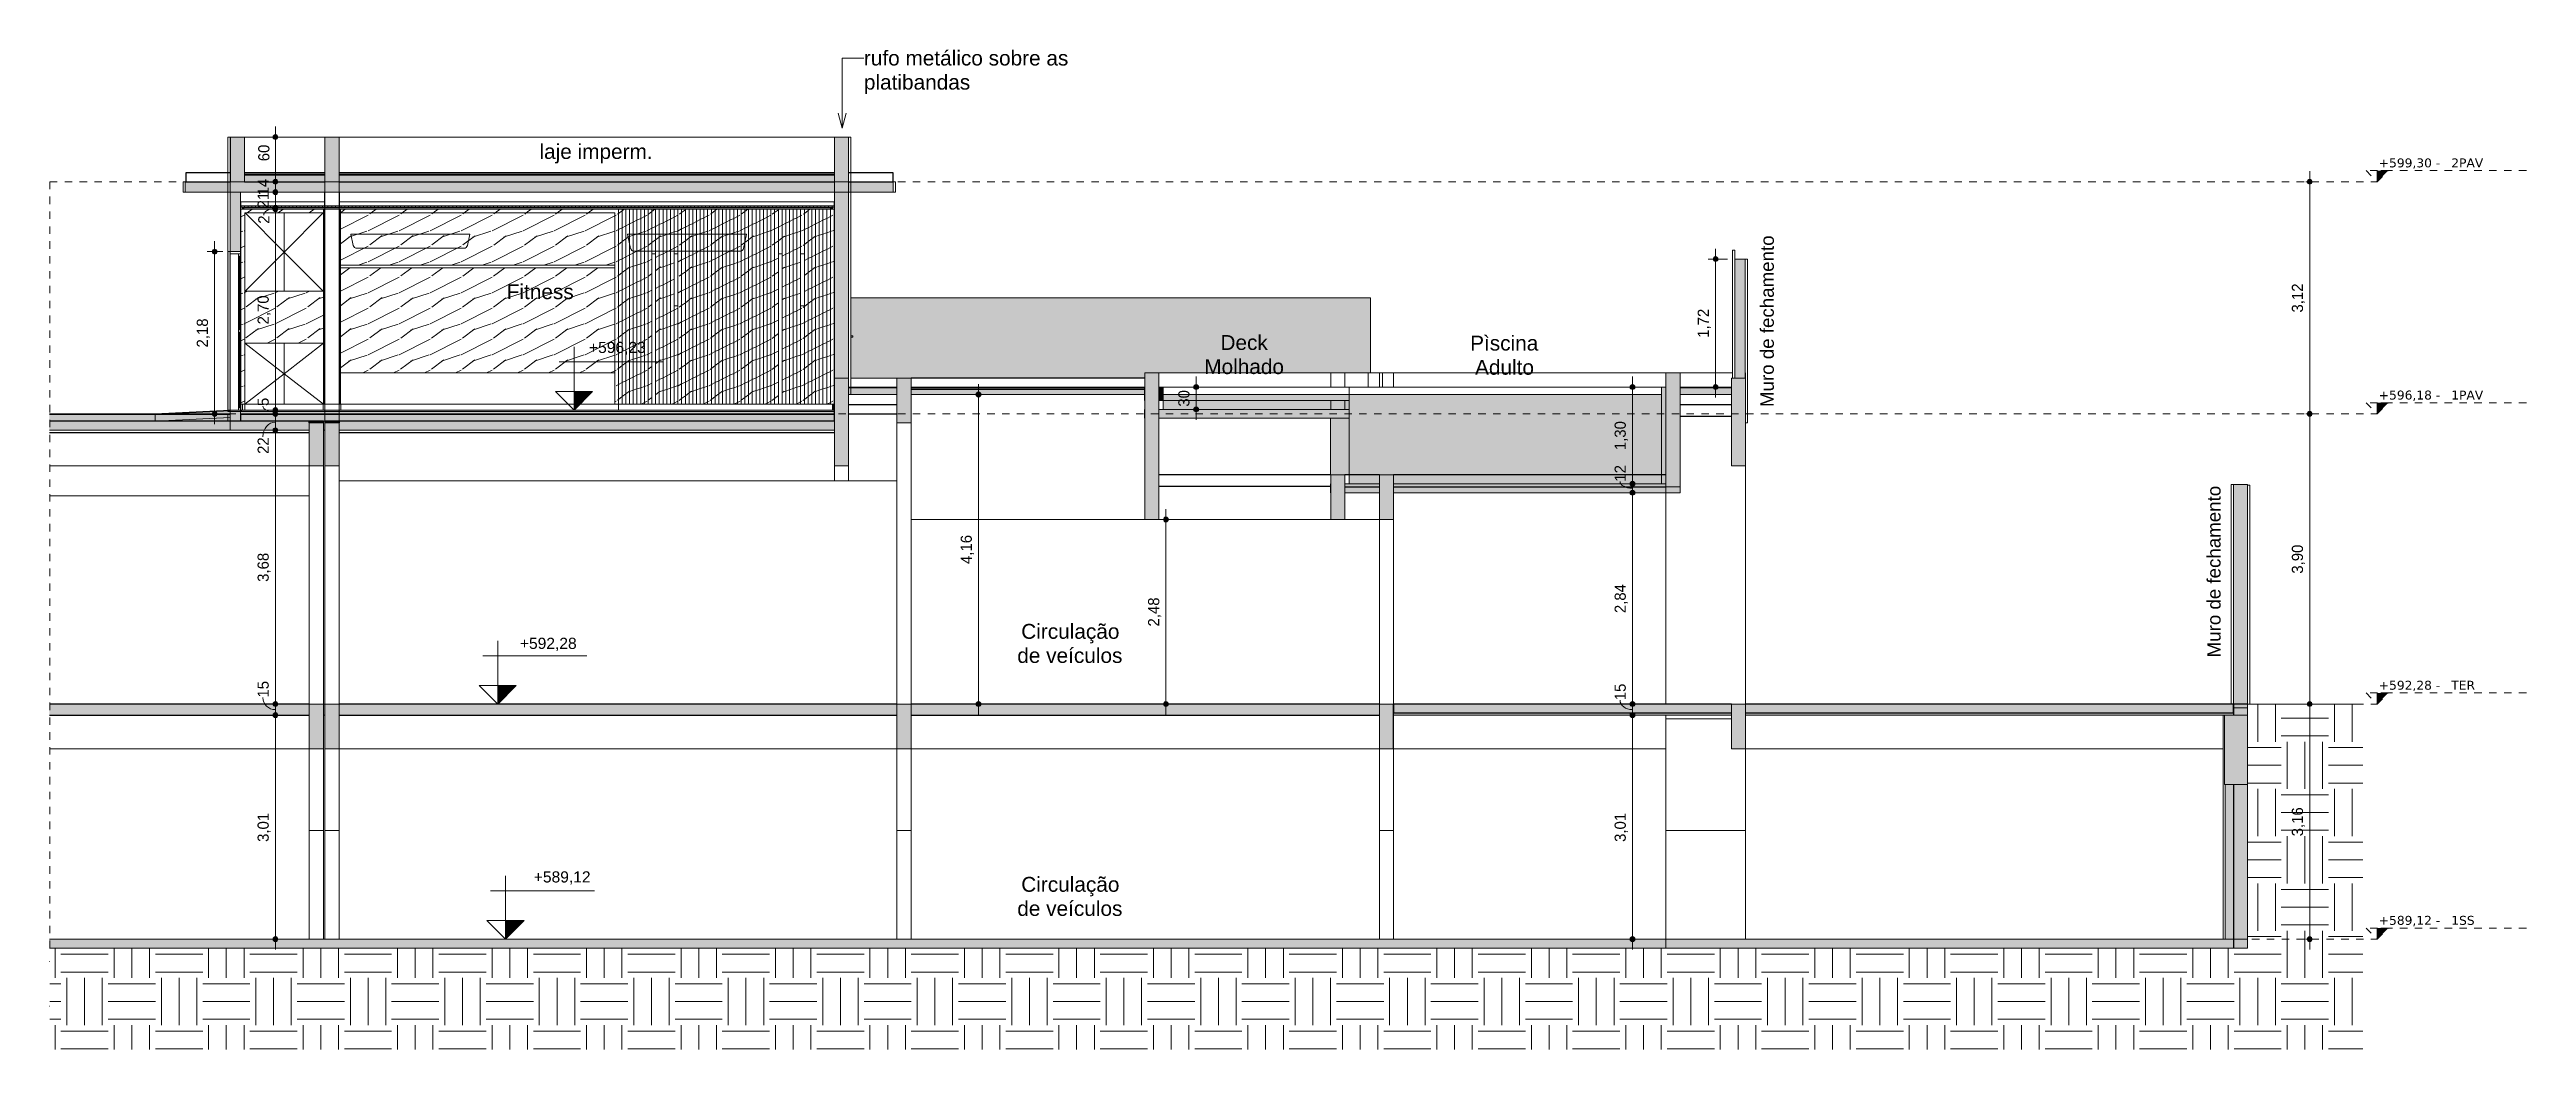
# Model space of a CAD drawing. Header units: metres. Extents: x -96 to 123, y 1 to 648.
# Drawn here: x 7.87 to 41.17, y 587.64 to 601.08 of the extents above; entities that cross this region are included whole.
import ezdxf

# ---------------------------------------------------------------- set-up
doc = ezdxf.new("R2010")
doc.units = ezdxf.units.M
doc.linetypes.add('_Tracejado longo', pattern=[0.014288, 0.009525, -0.004763])
doc.linetypes.add('_Tracejado médio', pattern=[0.004, 0.003, -0.001])
for name, color, linetype, lineweight in [('A-ANNO-DIMS', 7, 'Continuous', 5), ('A-ANNO-DIMS-100', 7, 'Continuous', 5), ('A-ANNO-TEXT', 7, 'Continuous', 5), ('A-AREA-IDEN', 7, 'Continuous', 5), ('A-CLNG-SUSP', 7, 'Continuous', 5), ('A-COLS', 7, 'Continuous', 5), ('A-DETL', 7, 'Continuous', 5), ('A-DETL-GENF', 7, 'Continuous', 5), ('A-DOOR', 7, 'Continuous', 5), ('A-DOOR-FRAM', 7, 'Continuous', 5), ('A-DOOR-GLAZ', 7, 'Continuous', 5), ('A-FLOR-CASE', 7, 'Continuous', 5), ('A-FLOR-LEVL', 7, 'Continuous', 5), ('A-FLOR-OTLN', 7, 'Continuous', 5), ('A-FLOR-PATT', 7, 'Continuous', 20), ('A-WALL', 7, 'Continuous', 5), ('A-WALL-MBNI', 7, 'Continuous', 5), ('A-WALL-PATT', 7, 'Continuous', 20), ('C-PKNG', 7, 'Continuous', 5), ('S-BEAM', 7, 'Continuous', 5)]:
    doc.layers.add(name, color=color, linetype=linetype, lineweight=lineweight)
doc.styles.add('Arial_1', font='arial.ttf', dxfattribs={"height": 0.2})
doc.styles.add('Arial_2', font='arial.ttf', dxfattribs={"height": 0.18})
doc.styles.add('Arial_3', font='arial.ttf', dxfattribs={"height": 0.15})
doc.styles.add('Century Gothic', font='GOTHIC.TTF', dxfattribs={"height": 0.15})
doc.styles.add('Verdana', font='verdana.ttf', dxfattribs={"height": 0.12})
doc.dimstyles.new('PAA_-_Cota_com_linha_-_metros', dxfattribs={"dimscale": 0.3048, "dimtxt": 0.156625, "dimasz": 0.853018, "dimexe": 0.328084, "dimexo": 0.328084, "dimgap": 0.131234, "dimtad": 1, "dimrnd": 0.01, "dimzin": 0, "dimdsep": 46, "dimtxsty": 'Century Gothic', "dimblk1": 'DOTSMALL', "dimblk2": 'DOTSMALL', "dimsah": 1, "dimcen": 0.09, "dimdle": 0.459318, "dimazin": 0, "dimtfac": 1, "dimtdec": 4, "dimtix": 1, "dimtmove": 0, "dimatfit": 3, "dimfxl": 1, "dimtvp": 1, "dimtolj": 1, "dimtzin": 0, "dimarcsym": 2})
doc.dimstyles.new('PAA_-_Cota_com_linha_-_metros_1', dxfattribs={"dimscale": 0.3048, "dimtxt": 0.156625, "dimasz": 0.853018, "dimexe": 0.328084, "dimexo": 0.328084, "dimgap": 0.131234, "dimtad": 1, "dimdec": 0, "dimlfac": 100, "dimdsep": 46, "dimtxsty": 'Century Gothic', "dimblk1": 'DOTSMALL', "dimblk2": 'DOTSMALL', "dimsah": 1, "dimcen": 0.09, "dimdle": 0.459318, "dimazin": 0, "dimtfac": 1, "dimtdec": 4, "dimtix": 1, "dimtmove": 1, "dimatfit": 3, "dimfxl": 1, "dimtvp": 1, "dimtolj": 1, "dimtzin": 0, "dimarcsym": 2})
doc.dimstyles.new('PAA_-_Cota_com_linha_-_metros_3', dxfattribs={"dimscale": 0.3048, "dimtxt": 0.156625, "dimasz": 0.853018, "dimexe": 0.328084, "dimexo": 0.328084, "dimgap": 0.131234, "dimtad": 1, "dimdec": 0, "dimlfac": 100, "dimdsep": 46, "dimtxsty": 'Century Gothic', "dimblk1": 'DOTSMALL', "dimblk2": 'DOTSMALL', "dimsah": 1, "dimcen": 0.09, "dimdle": 0.459318, "dimazin": 0, "dimtfac": 1, "dimtdec": 4, "dimtix": 1, "dimtmove": 0, "dimatfit": 3, "dimfxl": 1, "dimtvp": 1, "dimtolj": 1, "dimtzin": 0, "dimarcsym": 2})
doc.dimstyles.new('PAA_-_Cota_com_linha_-_metros_4', dxfattribs={"dimscale": 0.3048, "dimtxt": 0.156625, "dimasz": 0.853018, "dimexe": 0.328084, "dimexo": 0.328084, "dimgap": 0.131234, "dimtad": 1, "dimdec": 0, "dimlfac": 100, "dimdsep": 46, "dimtxsty": 'Century Gothic', "dimblk1": 'DOTSMALL', "dimblk2": 'DOTSMALL', "dimsah": 1, "dimcen": 0.09, "dimdle": 0.459318, "dimazin": 0, "dimtfac": 1, "dimtdec": 4, "dimtix": 1, "dimtmove": 2, "dimatfit": 3, "dimfxl": 1, "dimtvp": 1, "dimtolj": 1, "dimtzin": 0, "dimarcsym": 2})
pattern_1 = [(0, (23.043, 598.93), (0, 0.05), []), (90, (23.043, 598.93), (-0.05, 3e-18), [])]
pattern_2 = [(0, (24.166, 598.93), (0, 0.05), []), (90, (24.166, 598.93), (-0.05, 3e-18), [])]
pattern_3 = [(216.87, (25.234, 594.809), (1.2491785, 0.8327622), [0.20825, -1.874]), (206.565, (25.484, 594.684), (-0.4164993, -0.416494), [0.46566, -0.46566]), (198.435, (25.484, 594.476), (-0.8329973, -0.4165012), [0.26342, -1.054])]

msp = doc.modelspace()

# ---------------------------------------------------------------- texts
at = {"layer": 'A-ANNO-DIMS', "char_height": 0.15, "width": 0.9127, "attachment_point": 1, "line_spacing_factor": 0.941778, "style": 'Arial_3'}
for s, insert in [('+596,23', (15.125, 597.148)), ('+592,28', (14.196, 593.171)), ('+589,12', (14.383, 590.032))]:
    msp.add_mtext(s, dxfattribs=dict(at, insert=insert))
at = {"layer": 'A-ANNO-TEXT', "char_height": 0.2, "attachment_point": 1, "style": 'Arial_1'}
for s, insert, width in [('rufo metálico sobre as ', (18.82, 601.062), 3.51941), ('platibandas', (18.82, 600.738), 1.77975), ('laje imperm.', (14.459, 599.806), 1.89198), ('Deck ', (23.613, 597.239), 0.88987), ('Molhado', (23.395, 596.915), 1.32278), ('Circulação ', (20.935, 593.357), 1.73966), ('de veículos', (20.882, 593.033), 1.77173), ('de veículos', (20.882, 589.633), 1.77173), ('Circulação ', (20.935, 589.957), 1.73966)]:
    msp.add_mtext(s, dxfattribs=dict(at, insert=insert, width=width))
at = {"layer": 'A-ANNO-TEXT', "char_height": 0.18, "width": 2.79789, "attachment_point": 1, "rotation": 90, "style": 'Arial_2'}
for insert in [(30.871, 596.272), (36.876, 592.907)]:
    msp.add_mtext('Muro de fechamento ', dxfattribs=dict(at, insert=insert))
at = {"layer": 'A-AREA-IDEN', "char_height": 0.2, "attachment_point": 1, "style": 'Arial_1'}
for s, insert, width in [('Fitness', (14.019, 597.922), 1.12236), ('Pìscina', (26.969, 597.231), 1.14641), ('Adulto', (27.035, 596.906), 0.98608)]:
    msp.add_mtext(s, dxfattribs=dict(at, insert=insert, width=width))
at = {"layer": 'A-FLOR-LEVL', "linetype": '_Tracejado longo', "char_height": 0.12, "attachment_point": 1, "style": 'Verdana'}
for s, insert, width in [('+599,30 -', (39.183, 599.613), 0.98608), ('2PAV', (40.157, 599.613), 0.48903), ('+596,18 -', (39.183, 596.493), 0.98608), ('1PAV', (40.157, 596.493), 0.48903), ('+592,28 -', (39.183, 592.593), 0.98608), ('TER', (40.157, 592.593), 0.37679), ('+589,12 -', (39.183, 589.433), 0.98608), ('1SS', (40.157, 589.433), 0.37679)]:
    msp.add_mtext(s, dxfattribs=dict(at, insert=insert, width=width))

# ---------------------------------------------------------------- blocks, each defined once
blk = doc.blocks.new('xok - vaga carro - 2_5 x 5_0 m-2137348-Section 2')
at = {"layer": 'C-PKNG'}
blk.add_line((21.459, 592.28), (20.469, 592.28), dxfattribs=at)
blk = doc.blocks.new('xok - vaga carro - 2_5 x 5_0 m-V113-Section 2')
at = {"layer": 'C-PKNG'}
blk.add_line((23.959, 592.28), (21.459, 592.28), dxfattribs=at)
blk = doc.blocks.new('xok - vaga carro - 2_5 x 5_0 m-V114-Section 2')
at = {"layer": 'C-PKNG'}
blk.add_line((26.783, 592.28), (24.361, 592.28), dxfattribs=at)
blk = doc.blocks.new('xok - vaga carro - 2_4 x 5_0 m-2139111-Section 2')
at = {"layer": 'C-PKNG'}
for p, q in [((43.076, 592.28), (38.53, 592.28)), ((43.53, 592.28), (43.266, 592.28))]:
    blk.add_line(p, q, dxfattribs=at)
blk = doc.blocks.new('xok - vaga carro - 2_4 x 5_0 m-V115-Section 2')
at = {"layer": 'C-PKNG'}
blk.add_line((43.53, 589.12), (38.53, 589.12), dxfattribs=at)
blk = doc.blocks.new('xok - porta - correr multifolhas com trava - 4770 x 2240 - 3fls 2-3912925-Section 2')
at = {"layer": 'A-DOOR', "true_color": 0xe6e6e6}
for points in [[(23.019, 597.31), (23.027, 597.31), (23.027, 598.3), (23.019, 598.3), (23.019, 597.348)], [(23.027, 596.26), (23.027, 597.28), (23.019, 597.28), (23.02, 596.26)]]:
    blk.add_hatch(color=254, dxfattribs=at).paths.add_polyline_path(points)
at = {"layer": 'A-DOOR-FRAM'}
for p, q in [((23.038, 598.36), (22.898, 598.36)), ((22.898, 598.36), (22.898, 598.33)), ((22.898, 598.33), (23.038, 598.33)), ((22.898, 598.33), (22.898, 596.23)), ((23.038, 598.33), (23.008, 598.33)), ((23.008, 598.33), (23.008, 598.3)), ((23.008, 598.3), (23.038, 598.3)), ((23.008, 598.3), (23.008, 597.31)), ((23.038, 598.33), (23.038, 598.36)), ((23.038, 598.3), (23.038, 598.33)), ((23.038, 598.3), (23.038, 597.31)), ((23.038, 597.31), (23.008, 597.31)), ((23.008, 597.31), (23.008, 597.28)), ((23.038, 597.28), (23.038, 597.31)), ((23.008, 597.28), (23.038, 597.28)), ((23.008, 596.26), (23.008, 597.28)), ((23.038, 597.28), (23.038, 596.26)), ((23.038, 596.26), (23.008, 596.26)), ((23.008, 596.26), (23.008, 596.23)), ((23.008, 596.23), (23.038, 596.23)), ((23.038, 596.23), (23.038, 596.26))]:
    blk.add_line(p, q, dxfattribs=at)
at = {"layer": 'A-DOOR-GLAZ'}
for p, q in [((23.027, 598.3), (23.019, 598.3)), ((23.019, 598.3), (23.019, 597.31)), ((23.027, 597.31), (23.027, 598.3)), ((23.019, 597.31), (23.027, 597.31)), ((23.027, 597.28), (23.019, 597.28)), ((23.019, 597.28), (23.019, 596.26)), ((23.027, 596.26), (23.027, 597.28)), ((23.019, 596.26), (23.027, 596.26))]:
    blk.add_line(p, q, dxfattribs=at)
blk = doc.blocks.new('XOK - Soleira Paramétrica - Soleira Entrada Fitness - 18 x 465-3578268-Section 2')
at = {"layer": 'A-FLOR-CASE', "lineweight": 9}
for p, q in [((23.048, 596.23), (22.868, 596.23)), ((22.868, 596.23), (22.868, 596.21)), ((22.868, 596.21), (23.048, 596.21)), ((23.048, 596.21), (23.048, 596.23))]:
    blk.add_line(p, q, dxfattribs=at)
blk = doc.blocks.new('PN 01 - Painel Fitness - PN 01 - Painel Fitness-3769490-Section 2')
at = {"layer": 'A-FLOR-CASE', "true_color": 0xc0c0c0}
h = blk.add_hatch(dxfattribs=at)
h.set_pattern_fill('FP_10', color=9, style=0, pattern_type=2)
h.set_pattern_definition(pattern_3)
h.paths.add_polyline_path([(28.116, 596.31), (28.166, 596.31), (28.166, 598.93), (28.116, 598.93), (28.116, 596.503)])
h = blk.add_hatch(dxfattribs=at)
h.set_pattern_fill('FP_10', color=9, style=0, pattern_type=2)
h.set_pattern_definition(pattern_3)
h.paths.add_polyline_path([(28.166, 596.31), (28.216, 596.31), (28.216, 598.93), (28.166, 598.93), (28.166, 596.503)])
h.paths.add_polyline_path([(30.996, 596.31), (31.016, 596.31), (31.016, 598.93), (30.966, 598.93), (30.966, 596.31)])
h.paths.add_polyline_path([(30.916, 596.31), (30.915, 598.93), (30.866, 598.93), (30.866, 596.31), (30.915, 596.31)])
h.paths.add_polyline_path([(30.816, 596.31), (30.816, 598.93), (30.766, 598.93), (30.766, 596.31)])
h.paths.add_polyline_path([(28.266, 596.31), (28.316, 596.31), (28.316, 598.93), (28.266, 598.93), (28.266, 597.77)])
h.paths.add_polyline_path([(28.366, 596.31), (28.416, 596.31), (28.416, 598.93), (28.366, 598.93), (28.366, 597.77)])
h.paths.add_polyline_path([(28.466, 596.31), (28.516, 596.31), (28.516, 598.93), (28.466, 598.93), (28.466, 597.77)])
h.paths.add_polyline_path([(28.666, 596.31), (28.716, 596.31), (28.716, 598.93), (28.666, 598.93), (28.666, 597.77)])
h.paths.add_polyline_path([(28.766, 596.31), (28.816, 596.31), (28.816, 598.93), (28.766, 598.93), (28.766, 597.77)])
h.paths.add_polyline_path([(28.866, 596.31), (28.916, 596.31), (28.916, 597.63), (28.866, 597.63)])
h.paths.add_polyline_path([(30.716, 596.31), (30.716, 598.93), (30.666, 598.93), (30.666, 596.31), (30.672, 596.31)])
h.paths.add_polyline_path([(28.966, 596.31), (29.016, 596.31), (29.016, 598.93), (28.966, 598.93), (28.966, 597.77)])
h.paths.add_polyline_path([(29.116, 596.31), (29.116, 598.93), (29.066, 598.93), (29.066, 596.31)])
h.paths.add_polyline_path([(29.166, 596.31), (29.216, 596.31), (29.216, 598.93), (29.166, 598.93), (29.166, 597.77)])
h.paths.add_polyline_path([(29.266, 596.31), (29.316, 596.31), (29.316, 598.93), (29.266, 598.93), (29.266, 596.925)])
h.paths.add_polyline_path([(29.416, 596.31), (29.416, 598.93), (29.366, 598.93), (29.366, 596.31)])
h.paths.add_polyline_path([(29.466, 596.31), (29.516, 596.31), (29.516, 598.93), (29.466, 598.93), (29.466, 596.925)])
h.paths.add_polyline_path([(29.566, 596.31), (29.616, 596.31), (29.616, 598.93), (29.566, 598.93), (29.566, 596.925)])
h.paths.add_polyline_path([(29.666, 596.31), (29.716, 596.31), (29.716, 598.93), (29.666, 598.93), (29.666, 596.925)])
h.paths.add_polyline_path([(29.766, 596.31), (29.816, 596.31), (29.816, 598.93), (29.766, 598.93), (29.766, 596.503)])
h.paths.add_polyline_path([(29.866, 596.31), (29.916, 596.31), (29.916, 598.93), (29.866, 598.93), (29.866, 596.503)])
h.paths.add_polyline_path([(29.966, 596.31), (30.016, 596.31), (30.016, 598.93), (29.966, 598.93), (29.966, 596.503)])
h.paths.add_polyline_path([(30.066, 596.31), (30.116, 596.31), (30.116, 598.93), (30.066, 598.93), (30.066, 596.503)])
h.paths.add_polyline_path([(30.166, 596.31), (30.216, 596.31), (30.216, 598.93), (30.166, 598.93), (30.166, 596.503)])
h.paths.add_polyline_path([(30.616, 596.31), (30.616, 597.63), (30.566, 597.63), (30.566, 596.31)])
h.paths.add_polyline_path([(30.516, 596.31), (30.516, 598.93), (30.466, 598.93), (30.466, 596.31)])
h.paths.add_polyline_path([(30.416, 596.31), (30.416, 598.93), (30.366, 598.93), (30.366, 596.31)])
h.paths.add_polyline_path([(28.866, 598.33), (28.916, 598.33), (28.916, 598.93), (28.866, 598.93), (28.866, 598.614)])
h.paths.add_polyline_path([(28.616, 598.33), (28.616, 598.93), (28.566, 598.93), (28.566, 598.33)])
h.paths.add_polyline_path([(30.616, 598.33), (30.616, 598.93), (30.566, 598.93), (30.566, 598.33)])
h.paths.add_polyline_path([(30.266, 598.33), (30.316, 598.33), (30.316, 598.93), (30.266, 598.93), (30.266, 598.614)])
h = blk.add_hatch(dxfattribs=at)
h.set_pattern_fill('FP_10', color=9, style=0, pattern_type=2)
h.set_pattern_definition(pattern_3)
h.paths.add_polyline_path([(28.243, 596.31), (28.266, 596.31), (28.266, 598.93), (28.216, 598.93), (28.216, 596.31)])
h = blk.add_hatch(dxfattribs=at)
h.set_pattern_fill('FP_10', color=9, style=0, pattern_type=2)
h.set_pattern_definition(pattern_3)
h.paths.add_polyline_path([(28.366, 596.31), (28.366, 598.93), (28.316, 598.93), (28.316, 596.31)])
h = blk.add_hatch(dxfattribs=at)
h.set_pattern_fill('FP_10', color=9, style=0, pattern_type=2)
h.set_pattern_definition(pattern_3)
h.paths.add_polyline_path([(28.466, 596.31), (28.466, 598.93), (28.416, 598.93), (28.416, 596.31)])
h = blk.add_hatch(dxfattribs=at)
h.set_pattern_fill('FP_10', color=9, style=0, pattern_type=2)
h.set_pattern_definition(pattern_3)
h.paths.add_polyline_path([(28.566, 596.31), (28.566, 598.93), (28.516, 598.93), (28.516, 596.31)])
h = blk.add_hatch(dxfattribs=at)
h.set_pattern_fill('FP_10', color=9, style=0, pattern_type=2)
h.set_pattern_definition(pattern_3)
h.paths.add_polyline_path([(28.666, 596.31), (28.666, 598.93), (28.616, 598.93), (28.616, 596.31)])
h = blk.add_hatch(dxfattribs=at)
h.set_pattern_fill('FP_10', color=9, style=0, pattern_type=2)
h.set_pattern_definition(pattern_3)
h.paths.add_polyline_path([(28.766, 596.31), (28.766, 598.93), (28.716, 598.93), (28.716, 596.31)])
h = blk.add_hatch(dxfattribs=at)
h.set_pattern_fill('FP_10', color=9, style=0, pattern_type=2)
h.set_pattern_definition(pattern_3)
h.paths.add_polyline_path([(28.866, 596.31), (28.866, 598.93), (28.816, 598.93), (28.816, 596.31)])
h = blk.add_hatch(dxfattribs=at)
h.set_pattern_fill('FP_10', color=9, style=0, pattern_type=2)
h.set_pattern_definition(pattern_3)
h.paths.add_polyline_path([(28.966, 596.31), (28.966, 598.93), (28.916, 598.93), (28.916, 596.31)])
h = blk.add_hatch(dxfattribs=at)
h.set_pattern_fill('FP_10', color=9, style=0, pattern_type=2)
h.set_pattern_definition(pattern_3)
h.paths.add_polyline_path([(29.066, 596.31), (29.066, 598.93), (29.016, 598.93), (29.016, 596.31)])
h = blk.add_hatch(dxfattribs=at)
h.set_pattern_fill('FP_10', color=9, style=0, pattern_type=2)
h.set_pattern_definition(pattern_3)
h.paths.add_polyline_path([(29.166, 596.31), (29.166, 598.93), (29.116, 598.93), (29.116, 596.31)])
h = blk.add_hatch(dxfattribs=at)
h.set_pattern_fill('FP_10', color=9, style=0, pattern_type=2)
h.set_pattern_definition(pattern_3)
h.paths.add_polyline_path([(29.216, 596.31), (29.266, 596.31), (29.266, 598.93), (29.216, 598.93), (29.216, 596.925)])
h = blk.add_hatch(dxfattribs=at)
h.set_pattern_fill('FP_10', color=9, style=0, pattern_type=2)
h.set_pattern_definition(pattern_3)
h.paths.add_polyline_path([(29.316, 596.31), (29.366, 596.31), (29.366, 598.93), (29.316, 598.93), (29.316, 596.925)])
h = blk.add_hatch(dxfattribs=at)
h.set_pattern_fill('FP_10', color=9, style=0, pattern_type=2)
h.set_pattern_definition(pattern_3)
h.paths.add_polyline_path([(29.416, 596.31), (29.466, 596.31), (29.466, 598.93), (29.416, 598.93), (29.416, 596.925)])
h = blk.add_hatch(dxfattribs=at)
h.set_pattern_fill('FP_10', color=9, style=0, pattern_type=2)
h.set_pattern_definition(pattern_3)
h.paths.add_polyline_path([(29.516, 596.31), (29.566, 596.31), (29.566, 598.93), (29.516, 598.93), (29.516, 596.925)])
h = blk.add_hatch(dxfattribs=at)
h.set_pattern_fill('FP_10', color=9, style=0, pattern_type=2)
h.set_pattern_definition(pattern_3)
h.paths.add_polyline_path([(29.616, 596.31), (29.666, 596.31), (29.666, 598.93), (29.616, 598.93), (29.616, 596.925)])
h = blk.add_hatch(dxfattribs=at)
h.set_pattern_fill('FP_10', color=9, style=0, pattern_type=2)
h.set_pattern_definition(pattern_3)
h.paths.add_polyline_path([(29.716, 596.31), (29.766, 596.31), (29.766, 598.93), (29.716, 598.93), (29.716, 596.503)])
h = blk.add_hatch(dxfattribs=at)
h.set_pattern_fill('FP_10', color=9, style=0, pattern_type=2)
h.set_pattern_definition(pattern_3)
h.paths.add_polyline_path([(29.816, 596.31), (29.866, 596.31), (29.866, 598.93), (29.816, 598.93), (29.816, 596.503)])
h = blk.add_hatch(dxfattribs=at)
h.set_pattern_fill('FP_10', color=9, style=0, pattern_type=2)
h.set_pattern_definition(pattern_3)
h.paths.add_polyline_path([(29.966, 596.31), (29.966, 598.93), (29.916, 598.93), (29.916, 596.31), (29.944, 596.31)])
h = blk.add_hatch(dxfattribs=at)
h.set_pattern_fill('FP_10', color=9, style=0, pattern_type=2)
h.set_pattern_definition(pattern_3)
h.paths.add_polyline_path([(30.016, 596.31), (30.066, 596.31), (30.066, 598.93), (30.016, 598.93), (30.016, 596.503)])
h = blk.add_hatch(dxfattribs=at)
h.set_pattern_fill('FP_10', color=9, style=0, pattern_type=2)
h.set_pattern_definition(pattern_3)
h.paths.add_polyline_path([(30.116, 596.31), (30.166, 596.31), (30.166, 598.93), (30.116, 598.93), (30.116, 596.503)])
h = blk.add_hatch(dxfattribs=at)
h.set_pattern_fill('FP_10', color=9, style=0, pattern_type=2)
h.set_pattern_definition(pattern_3)
h.paths.add_polyline_path([(30.216, 596.31), (30.266, 596.31), (30.266, 598.93), (30.216, 598.93), (30.216, 596.925)])
h = blk.add_hatch(dxfattribs=at)
h.set_pattern_fill('FP_10', color=9, style=0, pattern_type=2)
h.set_pattern_definition(pattern_3)
h.paths.add_polyline_path([(30.316, 596.31), (30.366, 596.31), (30.366, 598.93), (30.316, 598.93), (30.316, 596.925)])
h = blk.add_hatch(dxfattribs=at)
h.set_pattern_fill('FP_10', color=9, style=0, pattern_type=2)
h.set_pattern_definition(pattern_3)
h.paths.add_polyline_path([(30.416, 596.31), (30.466, 596.31), (30.466, 598.93), (30.416, 598.93), (30.416, 596.925)])
h = blk.add_hatch(dxfattribs=at)
h.set_pattern_fill('FP_10', color=9, style=0, pattern_type=2)
h.set_pattern_definition(pattern_3)
h.paths.add_polyline_path([(30.516, 596.31), (30.566, 596.31), (30.566, 598.93), (30.516, 598.93), (30.516, 596.925)])
h = blk.add_hatch(dxfattribs=at)
h.set_pattern_fill('FP_10', color=9, style=0, pattern_type=2)
h.set_pattern_definition(pattern_3)
h.paths.add_polyline_path([(30.616, 596.31), (30.666, 596.31), (30.666, 598.93), (30.616, 598.93), (30.616, 596.925)])
h = blk.add_hatch(dxfattribs=at)
h.set_pattern_fill('FP_10', color=9, style=0, pattern_type=2)
h.set_pattern_definition(pattern_3)
h.paths.add_polyline_path([(30.716, 596.31), (30.766, 596.31), (30.766, 598.93), (30.716, 598.93), (30.716, 596.503)])
h = blk.add_hatch(dxfattribs=at)
h.set_pattern_fill('FP_10', color=9, style=0, pattern_type=2)
h.set_pattern_definition(pattern_3)
h.paths.add_polyline_path([(30.816, 596.31), (30.866, 596.31), (30.866, 598.93), (30.816, 598.93), (30.816, 596.503)])
h = blk.add_hatch(dxfattribs=at)
h.set_pattern_fill('FP_10', color=9, style=0, pattern_type=2)
h.set_pattern_definition(pattern_3)
h.paths.add_polyline_path([(30.916, 596.31), (30.966, 596.31), (30.966, 598.93), (30.916, 598.93), (30.916, 596.398)])
at = {"layer": 'A-FLOR-CASE'}
for p, q in [((28.166, 596.31), (28.166, 598.93)), ((28.216, 598.93), (28.216, 596.31)), ((28.266, 596.31), (28.266, 598.93)), ((28.316, 598.93), (28.316, 596.31)), ((28.366, 596.31), (28.366, 598.93)), ((28.416, 598.93), (28.416, 596.31)), ((28.466, 596.31), (28.466, 598.93)), ((28.516, 598.93), (28.516, 596.31)), ((28.566, 596.31), (28.566, 598.93)), ((28.616, 598.93), (28.616, 596.31)), ((28.666, 596.31), (28.666, 598.93)), ((28.716, 598.93), (28.716, 596.31)), ((28.766, 596.31), (28.766, 598.93)), ((28.816, 598.93), (28.816, 596.31)), ((28.866, 596.31), (28.866, 598.93)), ((28.916, 598.93), (28.916, 596.31)), ((28.966, 596.31), (28.966, 598.93)), ((29.016, 598.93), (29.016, 596.31)), ((29.066, 596.31), (29.066, 598.93)), ((29.116, 598.93), (29.116, 596.31)), ((29.166, 596.31), (29.166, 598.93)), ((29.216, 598.93), (29.216, 596.31)), ((29.266, 596.31), (29.266, 598.93)), ((29.316, 598.93), (29.316, 596.31)), ((29.366, 596.31), (29.366, 598.93)), ((29.416, 598.93), (29.416, 596.31)), ((29.466, 596.31), (29.466, 598.93)), ((29.516, 598.93), (29.516, 596.31)), ((29.566, 596.31), (29.566, 598.93)), ((29.616, 598.93), (29.616, 596.31)), ((29.666, 596.31), (29.666, 598.93)), ((29.716, 598.93), (29.716, 596.31)), ((29.766, 596.31), (29.766, 598.93)), ((29.816, 598.93), (29.816, 596.31)), ((29.866, 596.31), (29.866, 598.93)), ((29.916, 598.93), (29.916, 596.31)), ((29.966, 596.31), (29.966, 598.93)), ((30.016, 598.93), (30.016, 596.31)), ((30.066, 596.31), (30.066, 598.93)), ((30.116, 598.93), (30.116, 596.31)), ((30.166, 596.31), (30.166, 598.93)), ((30.216, 598.93), (30.216, 596.31)), ((30.266, 596.31), (30.266, 598.93)), ((30.316, 598.93), (30.316, 596.31)), ((30.366, 596.31), (30.366, 598.93)), ((30.416, 598.93), (30.416, 596.31)), ((30.466, 596.31), (30.466, 598.93)), ((30.516, 598.93), (30.516, 596.31)), ((30.566, 596.31), (30.566, 598.93)), ((30.616, 598.93), (30.616, 596.31)), ((30.666, 596.31), (30.666, 598.93)), ((30.716, 598.93), (30.716, 596.31)), ((30.766, 596.31), (30.766, 598.93)), ((30.816, 598.93), (30.816, 596.31)), ((30.866, 596.31), (30.866, 598.93)), ((30.916, 598.93), (30.916, 596.31)), ((30.966, 598.93), (30.965, 598.93)), ((30.966, 596.31), (30.966, 598.93)), ((31.016, 598.93), (30.996, 598.93)), ((28.24, 598.595), (28.281, 598.404)), ((29.84, 598.595), (28.24, 598.595)), ((28.33, 598.365), (29.75, 598.365)), ((28.566, 598.33), (28.566, 596.31)), ((28.616, 598.33), (28.566, 598.33)), ((28.616, 596.31), (28.616, 598.33)), ((28.866, 598.33), (28.866, 597.63)), ((28.916, 598.33), (28.866, 598.33)), ((28.916, 597.63), (28.916, 598.33)), ((29.798, 598.404), (29.84, 598.595)), ((30.266, 598.33), (30.266, 596.31)), ((30.316, 598.33), (30.266, 598.33)), ((30.316, 596.31), (30.316, 598.33)), ((30.566, 598.33), (30.566, 597.63)), ((30.616, 598.33), (30.566, 598.33)), ((30.616, 597.63), (30.616, 598.33)), ((28.866, 597.63), (28.916, 597.63)), ((30.566, 597.63), (30.616, 597.63)), ((28.116, 596.31), (28.166, 596.31)), ((28.216, 596.31), (28.266, 596.31)), ((28.316, 596.31), (28.366, 596.31)), ((28.416, 596.31), (28.466, 596.31)), ((28.516, 596.31), (28.566, 596.31)), ((28.566, 596.31), (28.616, 596.31)), ((28.616, 596.31), (28.666, 596.31)), ((28.716, 596.31), (28.766, 596.31)), ((28.816, 596.31), (28.866, 596.31)), ((28.916, 596.31), (28.966, 596.31)), ((29.016, 596.31), (29.066, 596.31)), ((29.116, 596.31), (29.166, 596.31)), ((29.216, 596.31), (29.266, 596.31)), ((29.316, 596.31), (29.366, 596.31)), ((29.416, 596.31), (29.466, 596.31)), ((29.516, 596.31), (29.566, 596.31)), ((29.616, 596.31), (29.666, 596.31)), ((29.716, 596.31), (29.766, 596.31)), ((29.816, 596.31), (29.866, 596.31)), ((29.916, 596.31), (29.966, 596.31)), ((30.016, 596.31), (30.066, 596.31)), ((30.116, 596.31), (30.166, 596.31)), ((30.216, 596.31), (30.266, 596.31)), ((30.266, 596.31), (30.316, 596.31)), ((30.316, 596.31), (30.366, 596.31)), ((30.416, 596.31), (30.466, 596.31)), ((30.516, 596.31), (30.566, 596.31)), ((30.616, 596.31), (30.666, 596.31)), ((30.716, 596.31), (30.766, 596.31)), ((30.816, 596.31), (30.866, 596.31)), ((30.916, 596.31), (30.966, 596.31))]:
    blk.add_line(p, q, dxfattribs=at)
for centre, start, end in [((28.33, 598.415), 192.3174, 270), ((29.749, 598.415), 271.2228, 347.6826)]:
    blk.add_arc(centre, 0.05, start, end, dxfattribs=at)
blk = doc.blocks.new('MA 01 - Estante Fitness - MA 01 - Estante Fitness-3772610-Section 2')
at = {"layer": 'A-FLOR-CASE', "true_color": 0xc0c0c0}
h = blk.add_hatch(dxfattribs=at)
h.set_pattern_fill('FP_10', color=9, style=0, pattern_type=2)
h.set_pattern_definition(pattern_3)
h.paths.add_polyline_path([(23.093, 596.31), (23.093, 598.88), (24.153, 598.88), (24.153, 598.93), (23.043, 598.93), (23.043, 596.31), (23.063, 596.31)])
h.paths.add_polyline_path([(28.066, 596.31), (28.116, 596.31), (28.116, 598.93), (24.379, 598.93), (24.379, 598.88), (28.066, 598.88), (28.066, 596.503)])
h = blk.add_hatch(dxfattribs=at)
h.set_pattern_fill('FP_10', color=9, style=0, pattern_type=2)
h.set_pattern_definition(pattern_3)
h.paths.add_polyline_path([(28.066, 596.73), (28.066, 598.144), (24.379, 598.144), (24.379, 596.73), (28.048, 596.73)])
h.paths.add_polyline_path([(24.153, 597.13), (24.153, 597.83), (23.093, 597.83), (23.093, 597.13), (24.135, 597.13)])
h.paths.add_polyline_path([(25.571, 598.18), (28.066, 598.18), (28.066, 598.88), (24.379, 598.88), (24.379, 598.18), (25.328, 598.18)])
h = blk.add_hatch(dxfattribs=at)
h.set_pattern_fill('FP_10', color=9, style=0, pattern_type=2)
h.set_pattern_definition(pattern_3)
h.paths.add_polyline_path([(24.379, 596.31), (24.379, 598.93), (24.366, 598.93), (24.366, 596.31)])
h.paths.add_polyline_path([(24.166, 596.31), (24.166, 598.93), (24.153, 598.93), (24.153, 596.31)])
at = {"layer": 'A-FLOR-CASE'}
for p, q in [((23.063, 598.93), (23.043, 598.93)), ((23.068, 598.93), (23.064, 598.93)), ((23.093, 596.31), (23.093, 598.88)), ((23.093, 598.88), (24.153, 598.88)), ((23.623, 598.355), (23.098, 598.88)), ((23.623, 598.355), (24.148, 598.88)), ((23.623, 598.88), (23.623, 597.83)), ((23.623, 597.83), (23.623, 598.88)), ((24.153, 596.31), (24.153, 598.93)), ((24.379, 596.31), (24.379, 598.93)), ((24.379, 598.88), (28.066, 598.88)), ((28.066, 598.88), (28.066, 596.31)), ((28.116, 596.31), (28.116, 598.93)), ((23.623, 598.355), (23.098, 597.83)), ((23.623, 598.355), (24.148, 597.83)), ((24.52, 598.595), (24.553, 598.444)), ((26.12, 598.595), (24.52, 598.595)), ((24.602, 598.405), (26.038, 598.405)), ((26.087, 598.444), (26.12, 598.595)), ((28.066, 598.18), (24.379, 598.18)), ((24.379, 598.144), (28.066, 598.144)), ((28.066, 598.144), (28.066, 598.18)), ((23.093, 597.83), (23.623, 597.83)), ((23.623, 597.83), (24.153, 597.83)), ((23.623, 596.72), (23.093, 597.13)), ((23.623, 597.13), (23.093, 597.13)), ((23.623, 596.72), (24.153, 597.13)), ((24.153, 597.13), (23.623, 597.13)), ((23.623, 597.13), (23.623, 596.31)), ((23.623, 596.31), (23.623, 597.13)), ((23.093, 596.31), (23.623, 596.72)), ((24.153, 596.31), (23.623, 596.72)), ((24.379, 596.73), (28.066, 596.73)), ((28.066, 596.31), (28.066, 596.73)), ((23.063, 596.31), (23.093, 596.31))]:
    blk.add_line(p, q, dxfattribs=at)
for centre, start, end in [((24.602, 598.455), 192.3171, 270), ((26.038, 598.455), 270, 347.6018)]:
    blk.add_arc(centre, 0.05, start, end, dxfattribs=at)
blk = doc.blocks.new('LUC-ARQ-001-MOD-EMB_rvt-2-Section 2')
at = {"layer": 'A-FLOR-CASE', "true_color": 0xbbbbbb}
h = blk.add_hatch(dxfattribs=at)
h.set_pattern_fill('FP_11', color=9, style=0, pattern_type=2)
h.set_pattern_definition([(45, (25.118, 594.443), (0, 0.215526), [0.00718, -0.10417, 0.00335, -0.10082]), (45, (25.13, 594.439), (0, 0.215526), [0.00718, -0.10417, 0.00335, -0.10082]), (337.5, (25.123, 594.448), (1.7e-06, -0.2155266), [0.0127, -0.07613, 0.00335, -0.07264]), (337.5, (25.118, 594.443), (1.7e-06, -0.2155266), [0.0127, -0.07613, 0.00335, -0.07264]), (60, (25.067, 594.393), (-0.101603, 0.175978), [0.00953, -0.09684, 0.00335, -0.09348]), (120, (25.067, 594.393), (-0.203203, -2e-06), [0.00953, -0.09684, 0.00335, -0.09348]), (0, (25.062, 594.401), (0.1016, 0.17598), [0.00953, -0.09684, 0.00335, -0.09348])])
h.paths.add_polyline_path([(31.266, 597.21), (31.266, 597.23), (31.241, 597.23), (31.241, 597.21)])
at = {"layer": 'A-FLOR-OTLN', "true_color": 0x808080}
for points in [[(31.211, 599.16), (31.811, 599.16), (31.811, 599.3), (22.295, 599.3), (22.295, 599.16), (31.158, 599.16)], [(20.469, 595.96), (22.898, 595.96), (22.898, 596.08), (20.469, 596.08)], [(24.361, 595.96), (31.021, 595.96), (31.021, 596.08), (22.898, 596.08), (22.898, 595.96), (23.961, 595.96), (23.961, 596.06), (24.151, 596.06), (24.151, 595.96), (24.171, 595.96), (24.171, 596.06), (24.361, 596.06)], [(30.976, 596.21), (31.016, 596.21), (31.016, 596.23), (23.038, 596.23), (23.038, 596.21), (30.915, 596.21)], [(47.677, 589), (50.016, 589), (50.016, 589.12), (20.469, 589.12), (20.469, 589), (43.791, 589)]]:
    blk.add_hatch(color=8, dxfattribs=at).paths.add_polyline_path(points)
h = blk.add_hatch(color=8, dxfattribs=at)
h.paths.add_polyline_path([(35.189, 596.12), (35.192, 596.12), (35.192, 596.24), (35.189, 596.24)])
h.paths.add_polyline_path([(35.382, 596.12), (37.939, 596.12), (37.939, 596.24), (35.382, 596.24)])
h = blk.add_hatch(color=8, dxfattribs=at)
h.paths.add_polyline_path([(42.389, 595.12), (42.389, 595.24), (42.386, 595.24), (42.386, 595.2), (42.196, 595.2), (42.196, 595.24), (38.536, 595.24), (38.536, 595.12), (42.386, 595.12)])
h.paths.add_polyline_path([(37.691, 595.12), (37.691, 595.24), (37.689, 595.24), (37.689, 595.12)])
h.paths.add_polyline_path([(37.881, 595.12), (38.346, 595.12), (38.346, 595.24), (37.881, 595.24)])
h = blk.add_hatch(color=8, dxfattribs=at)
h.paths.add_polyline_path([(49.716, 592.13), (50.016, 592.13), (50.016, 592.28), (43.266, 592.28), (43.266, 592.13), (49.704, 592.13)])
h.paths.add_polyline_path([(20.469, 592.13), (23.961, 592.13), (23.961, 592.28), (20.469, 592.28), (20.469, 592.218)])
h.paths.add_polyline_path([(31.861, 592.13), (31.861, 592.28), (24.361, 592.28), (24.361, 592.13), (28.243, 592.13)])
h.paths.add_polyline_path([(24.151, 592.13), (24.171, 592.13), (24.171, 592.28), (24.151, 592.28), (24.151, 592.207)])
h.paths.add_polyline_path([(32.051, 592.13), (38.346, 592.13), (38.346, 592.28), (32.051, 592.28), (32.051, 592.183)])
h.paths.add_polyline_path([(43.076, 592.13), (43.076, 592.28), (38.53, 592.28), (38.53, 592.13), (39.904, 592.13)])
at = {"layer": 'A-FLOR-PATT', "lineweight": 5, "true_color": 0x808080}
h = blk.add_hatch(color=8, dxfattribs=at)
h.paths.add_polyline_path([(23.091, 599.39), (24.171, 599.39), (24.171, 599.4), (23.091, 599.4)])
h.paths.add_polyline_path([(31.021, 599.39), (31.021, 599.4), (24.361, 599.4), (24.361, 599.39), (30.672, 599.39)])
for points in [[(24.842, 599.3), (31.021, 599.3), (31.021, 599.39), (24.361, 599.39), (24.361, 599.3), (24.171, 599.3), (24.171, 599.39), (23.091, 599.39), (23.091, 599.3), (24.361, 599.3)], [(20.469, 596.17), (22.898, 596.17), (22.898, 596.18), (20.469, 596.18)], [(22.898, 596.08), (22.898, 596.17), (20.469, 596.17), (20.469, 596.08), (22.413, 596.08)], [(21.888, 596.17), (22.898, 596.22), (22.898, 596.23), (21.888, 596.18)], [(21.888, 596.08), (22.898, 596.13), (22.898, 596.22), (21.888, 596.17)], [(23.038, 596.18), (31.016, 596.18), (31.016, 596.21), (23.038, 596.21), (23.038, 596.187)], [(30.915, 596.17), (31.016, 596.17), (31.016, 596.18), (23.043, 596.18), (23.043, 596.17), (30.672, 596.17)], [(23.043, 596.08), (31.016, 596.081), (31.016, 596.17), (23.043, 596.17), (23.043, 596.081)]]:
    blk.add_hatch(color=8, dxfattribs=at).paths.add_polyline_path(points)
h = blk.add_hatch(color=8, dxfattribs=at)
h.paths.add_polyline_path([(31.211, 596.53), (31.861, 596.53), (31.861, 596.54), (31.211, 596.54)])
h.paths.add_polyline_path([(42.389, 596.53), (43.076, 596.53), (43.076, 596.54), (42.389, 596.54)])
h.paths.add_polyline_path([(32.051, 596.53), (35.189, 596.53), (35.189, 596.54), (32.051, 596.54), (32.051, 596.532)])
h = blk.add_hatch(color=8, dxfattribs=at)
h.paths.add_polyline_path([(43.076, 596.44), (43.076, 596.53), (42.389, 596.53), (42.389, 596.44)])
h.paths.add_polyline_path([(31.644, 596.44), (31.861, 596.44), (31.861, 596.53), (31.211, 596.53), (31.211, 596.44)])
h.paths.add_polyline_path([(32.051, 596.44), (35.189, 596.44), (35.189, 596.53), (32.051, 596.53), (32.051, 596.511)])
at = {"layer": 'A-WALL-PATT', "lineweight": 5, "true_color": 0xffbf80}
for points in [[(23.038, 599.3), (23.038, 599.3), (22.901, 599.3), (22.901, 599.9), (22.898, 599.9), (22.899, 599.3), (22.901, 599.3)], [(31.021, 596.66), (31.211, 596.66), (31.211, 599.3), (31.021, 599.3), (31.021, 596.925)], [(43.263, 596.66), (43.263, 598.26), (43.123, 598.26), (43.123, 596.66)], [(37.689, 595.36), (37.939, 595.36), (37.939, 596.12), (37.689, 596.12), (37.689, 596.081)]]:
    blk.add_hatch(color=31, dxfattribs=at).paths.add_polyline_path(points)
h = blk.add_hatch(color=31, dxfattribs=at)
h.paths.add_polyline_path([(22.898, 596.08), (23.038, 596.081), (23.038, 596.23), (22.898, 596.23), (22.898, 596.081)])
h.paths.add_polyline_path([(23.038, 598.36), (23.038, 599.16), (22.898, 599.16), (22.899, 598.36)])
at = {"layer": 'A-WALL-PATT', "lineweight": 5, "true_color": 0xc5c5c5}
h = blk.add_hatch(dxfattribs=at)
h.set_pattern_fill('FP_8', color=9, style=0, pattern_type=2)
h.set_pattern_definition(pattern_1)
h.paths.add_polyline_path([(30.915, 598.959), (31.015, 598.959), (31.015, 598.977), (24.367, 598.977), (24.367, 598.959), (30.672, 598.959)])
h.paths.add_polyline_path([(23.87, 598.959), (24.165, 598.959), (24.165, 598.977), (23.044, 598.977), (23.044, 598.959), (23.384, 598.959)])
h = blk.add_hatch(dxfattribs=at)
h.set_pattern_fill('FP_9', color=9, style=0, pattern_type=2)
h.set_pattern_definition(pattern_2)
h.paths.add_polyline_path([(24.367, 598.959), (24.367, 598.977), (24.165, 598.977), (24.165, 598.959), (24.356, 598.959)])
h = blk.add_hatch(dxfattribs=at)
h.set_pattern_fill('FP_8', color=9, style=0, pattern_type=2)
h.set_pattern_definition(pattern_1)
h.paths.add_polyline_path([(23.068, 598.944), (23.068, 598.95), (24.145, 598.95), (24.145, 598.959), (23.064, 598.958), (23.064, 598.944)])
h.paths.add_polyline_path([(30.965, 598.944), (30.995, 598.944), (30.995, 598.959), (24.387, 598.958), (24.387, 598.95), (30.965, 598.95)])
h = blk.add_hatch(dxfattribs=at)
h.set_pattern_fill('FP_8', color=9, style=0, pattern_type=2)
h.set_pattern_definition(pattern_1)
h.paths.add_polyline_path([(30.995, 598.93), (30.995, 598.943), (30.965, 598.943), (30.965, 598.93), (30.994, 598.93)])
h.paths.add_polyline_path([(23.068, 598.93), (23.068, 598.943), (23.064, 598.943), (23.064, 598.93)])
h = blk.add_hatch(dxfattribs=at)
h.set_pattern_fill('FP_9', color=9, style=0, pattern_type=2)
h.set_pattern_definition(pattern_2)
h.paths.add_polyline_path([(24.387, 598.95), (24.387, 598.959), (24.145, 598.959), (24.145, 598.95), (24.356, 598.95)])
at = {"layer": 'A-WALL-PATT', "lineweight": 5, "true_color": 0x6e86ac}
blk.add_hatch(color=163, dxfattribs=at).paths.add_polyline_path([(22.868, 596.23), (22.898, 596.23), (22.898, 598.36), (22.868, 598.36), (22.868, 596.925)])
at = {"layer": 'A-WALL-PATT', "lineweight": 5, "true_color": 0xdbd3ca}
blk.add_hatch(color=254, dxfattribs=at).paths.add_polyline_path([(31.861, 596.66), (35.192, 596.66), (35.192, 596.73), (38.225, 596.73), (38.225, 597.74), (31.241, 597.74), (31.241, 597.23), (31.266, 597.23), (31.266, 597.21), (31.241, 597.21), (31.241, 596.66), (31.644, 596.66)])
at = {"layer": 'A-WALL-PATT', "lineweight": 5, "true_color": 0xc0c0c0}
for points in [[(31.016, 596.23), (31.016, 596.31), (30.996, 596.31), (30.996, 596.23)], [(49.826, 592.23), (50.016, 592.23), (50.016, 595.23), (49.826, 595.23), (49.826, 592.28)], [(50.016, 589.12), (50.016, 591.2), (49.716, 591.2), (49.716, 589.12)]]:
    blk.add_hatch(color=9, dxfattribs=at).paths.add_polyline_path(points)
at = {"layer": 'A-WALL-PATT', "lineweight": 5, "true_color": 0xffbf80}
h = blk.add_hatch(color=31, dxfattribs=at)
h.paths.add_polyline_path([(35.192, 596.36), (35.192, 596.54), (35.189, 596.54), (35.189, 596.36)])
h.paths.add_polyline_path([(35.439, 596.36), (35.439, 596.54), (35.382, 596.54), (35.382, 596.36)])
h = blk.add_hatch(color=31, dxfattribs=at)
h.paths.add_polyline_path([(42.139, 595.24), (42.196, 595.24), (42.196, 596.54), (42.139, 596.54), (42.139, 596.24)])
h.paths.add_polyline_path([(42.386, 595.24), (42.389, 595.24), (42.389, 596.54), (42.386, 596.54), (42.386, 596.24)])
at = {"layer": 'A-CLNG-SUSP', "color": 8, "true_color": 0x808080}
for p, q in [((30.965, 598.95), (23.068, 598.95)), ((23.068, 598.95), (23.068, 598.93)), ((23.068, 598.93), (30.965, 598.93)), ((30.965, 598.93), (30.965, 598.95))]:
    blk.add_line(p, q, dxfattribs=at)
at = {"layer": 'A-FLOR-CASE'}
for p, q in [((31.241, 597.23), (31.266, 597.23)), ((31.266, 597.21), (31.241, 597.21)), ((31.266, 597.21), (31.266, 597.23))]:
    blk.add_line(p, q, dxfattribs=at)
at = {"layer": 'A-FLOR-OTLN', "lineweight": 20}
for p, q in [((22.901, 599.3), (22.295, 599.3)), ((22.295, 599.3), (22.295, 599.16)), ((24.171, 599.3), (23.091, 599.3)), ((31.021, 599.3), (24.361, 599.3)), ((31.811, 599.3), (31.211, 599.3)), ((31.811, 599.16), (31.811, 599.3)), ((22.295, 599.16), (22.898, 599.16)), ((23.038, 599.16), (31.811, 599.16)), ((22.898, 596.08), (20.469, 596.08)), ((31.021, 596.08), (22.898, 596.08)), ((22.898, 596.08), (22.898, 595.96)), ((22.898, 595.96), (22.898, 596.08)), ((35.192, 596.24), (35.189, 596.24)), ((35.189, 596.24), (35.189, 596.12)), ((35.189, 596.12), (35.192, 596.12)), ((35.439, 596.24), (35.382, 596.24)), ((35.382, 596.12), (37.939, 596.12)), ((20.469, 595.96), (22.898, 595.96)), ((22.898, 595.96), (23.961, 595.96)), ((24.151, 595.96), (24.171, 595.96)), ((24.361, 595.96), (31.021, 595.96)), ((37.691, 595.24), (37.689, 595.24)), ((37.689, 595.24), (37.689, 595.12)), ((37.689, 595.12), (37.691, 595.12)), ((37.939, 595.24), (37.881, 595.24)), ((37.881, 595.12), (38.346, 595.12)), ((38.536, 595.12), (42.389, 595.12)), ((42.196, 595.24), (42.139, 595.24)), ((42.389, 595.24), (42.386, 595.24)), ((42.389, 595.12), (42.389, 595.24)), ((23.961, 592.28), (20.469, 592.28)), ((20.469, 592.13), (23.961, 592.13)), ((24.171, 592.28), (24.151, 592.28)), ((24.151, 592.13), (24.171, 592.13)), ((31.861, 592.28), (24.361, 592.28)), ((24.361, 592.13), (31.861, 592.13)), ((38.346, 592.28), (32.051, 592.28)), ((32.051, 592.13), (38.346, 592.13)), ((43.076, 592.28), (38.53, 592.28)), ((38.53, 592.13), (43.076, 592.13)), ((50.016, 592.28), (43.266, 592.28)), ((43.266, 592.13), (49.704, 592.13)), ((50.016, 589.12), (20.469, 589.12)), ((20.469, 589), (20.473, 589))]:
    blk.add_line(p, q, dxfattribs=at)
at = {"layer": 'A-FLOR-OTLN', "color": 8, "true_color": 0x808080}
for p, q in [((24.171, 599.4), (23.091, 599.4)), ((31.021, 599.4), (24.361, 599.4)), ((31.861, 596.54), (31.211, 596.54)), ((35.189, 596.54), (32.051, 596.54)), ((35.189, 596.53), (35.189, 596.54)), ((43.076, 596.54), (42.389, 596.54)), ((42.389, 596.54), (42.389, 596.53)), ((22.898, 596.18), (20.469, 596.18)), ((22.898, 596.23), (21.888, 596.18)), ((21.888, 596.18), (21.888, 596.17)), ((22.898, 596.22), (22.898, 596.23)), ((22.898, 596.17), (22.898, 596.18)), ((31.016, 596.23), (23.038, 596.23)), ((23.038, 596.23), (23.038, 596.21)), ((31.016, 596.18), (23.043, 596.18)), ((23.043, 596.18), (23.043, 596.17)), ((31.016, 596.21), (31.016, 596.23)), ((31.016, 596.17), (31.016, 596.18))]:
    blk.add_line(p, q, dxfattribs=at)
at = {"layer": 'A-FLOR-OTLN'}
for p, q in [((24.171, 599.39), (23.091, 599.39)), ((23.091, 599.3), (24.171, 599.3)), ((31.021, 599.39), (24.361, 599.39)), ((24.361, 599.3), (31.021, 599.3)), ((31.861, 596.53), (31.211, 596.53)), ((31.211, 596.44), (31.861, 596.44)), ((35.189, 596.53), (32.051, 596.53)), ((32.051, 596.44), (35.189, 596.44)), ((35.189, 596.44), (35.189, 596.53)), ((42.389, 596.53), (42.389, 596.44)), ((43.076, 596.53), (42.389, 596.53)), ((42.389, 596.44), (43.076, 596.44)), ((22.898, 596.17), (20.469, 596.17)), ((20.469, 596.08), (22.898, 596.08)), ((22.898, 596.22), (21.888, 596.17)), ((21.888, 596.17), (21.888, 596.08)), ((21.888, 596.08), (22.898, 596.13)), ((22.898, 596.13), (22.898, 596.22)), ((22.898, 596.08), (22.898, 596.17)), ((23.038, 596.21), (23.038, 596.18)), ((31.016, 596.21), (23.038, 596.21)), ((23.038, 596.18), (31.016, 596.18)), ((23.043, 596.17), (23.043, 596.08)), ((31.016, 596.17), (23.043, 596.17)), ((23.043, 596.08), (31.016, 596.08)), ((31.016, 596.18), (31.016, 596.21)), ((31.016, 596.08), (31.016, 596.17))]:
    blk.add_line(p, q, dxfattribs=at)
at = {"layer": 'A-FLOR-OTLN', "color": 168, "lineweight": 20, "true_color": 0x001933}
for p, q in [((37.939, 596.24), (35.439, 596.24)), ((37.939, 596.12), (37.939, 596.24)), ((38.346, 595.24), (37.939, 595.24)), ((42.139, 595.24), (38.536, 595.24))]:
    blk.add_line(p, q, dxfattribs=at)
at = {"layer": 'A-WALL', "color": 8, "true_color": 0x808080}
for p, q in [((22.868, 599.9), (22.868, 599.3)), ((22.898, 599.9), (22.868, 599.9)), ((22.898, 599.3), (22.898, 599.9)), ((31.241, 599.9), (31.211, 599.9)), ((31.241, 599.3), (31.241, 599.9)), ((22.265, 599.3), (22.265, 599.16)), ((22.295, 599.3), (22.265, 599.3)), ((22.295, 599.16), (22.295, 599.3)), ((22.868, 599.3), (22.898, 599.3)), ((22.898, 599.3), (22.868, 599.3)), ((22.868, 599.3), (22.868, 598.36)), ((22.898, 598.36), (22.898, 599.3)), ((31.241, 599.3), (31.211, 599.3)), ((31.211, 599.3), (31.211, 596.66)), ((31.211, 599.3), (31.241, 599.3)), ((31.241, 596.44), (31.241, 599.3)), ((31.841, 599.3), (31.811, 599.3)), ((31.811, 599.3), (31.811, 599.16)), ((31.841, 599.16), (31.841, 599.3)), ((22.265, 599.16), (22.295, 599.16)), ((31.811, 599.16), (31.841, 599.16)), ((22.868, 598.36), (22.898, 598.36)), ((43.093, 598.38), (43.093, 596.66)), ((43.123, 598.38), (43.093, 598.38)), ((43.123, 596.66), (43.123, 598.38)), ((43.263, 598.26), (43.263, 596.66)), ((43.293, 598.26), (43.263, 598.26)), ((43.293, 596.06), (43.293, 598.26)), ((31.211, 596.44), (31.241, 596.44)), ((22.898, 596.18), (22.868, 596.18)), ((22.868, 596.18), (22.868, 596.08)), ((22.868, 596.08), (22.898, 596.08)), ((22.898, 596.08), (22.898, 596.18)), ((43.266, 596.06), (43.293, 596.06)), ((49.796, 595.23), (49.796, 592.28)), ((49.826, 595.23), (49.796, 595.23)), ((49.826, 592.28), (49.826, 595.23)), ((50.016, 595.22), (50.016, 592.28)), ((50.046, 595.22), (50.016, 595.22)), ((50.046, 592.28), (50.046, 595.22)), ((49.686, 592.13), (49.686, 589.12)), ((49.704, 592.13), (49.686, 592.13)), ((49.796, 592.28), (49.826, 592.28)), ((49.716, 589.12), (49.716, 591.2)), ((49.686, 589.12), (49.716, 589.12))]:
    blk.add_line(p, q, dxfattribs=at)
at = {"layer": 'A-WALL', "lineweight": 20}
for p, q in [((22.901, 599.9), (22.898, 599.9)), ((22.898, 599.9), (22.898, 599.3)), ((22.898, 599.3), (22.901, 599.3)), ((31.021, 599.3), (31.021, 596.66)), ((31.211, 596.66), (31.211, 599.3)), ((22.898, 599.16), (22.898, 598.36)), ((23.038, 599.16), (22.898, 599.16)), ((23.038, 598.36), (23.038, 599.16)), ((23.043, 599.03), (23.038, 599.03)), ((23.038, 599.03), (23.038, 598.49)), ((23.043, 598.49), (23.043, 599.03)), ((23.044, 598.977), (23.043, 598.977)), ((23.043, 598.977), (23.043, 598.958)), ((23.044, 598.959), (23.044, 598.977)), ((31.015, 598.977), (31.015, 598.959)), ((31.016, 598.977), (31.015, 598.977)), ((31.016, 599.03), (31.016, 596.08)), ((31.021, 599.03), (31.016, 599.03)), ((31.016, 598.958), (31.016, 598.977)), ((31.021, 596.66), (31.021, 599.03)), ((23.043, 598.958), (23.063, 598.958)), ((23.064, 598.959), (23.044, 598.959)), ((23.063, 598.958), (23.063, 598.943)), ((23.063, 598.943), (23.063, 598.93)), ((23.063, 598.93), (23.064, 598.93)), ((23.064, 598.944), (23.064, 598.959)), ((23.084, 598.944), (23.064, 598.944)), ((23.064, 598.93), (23.064, 598.943)), ((23.064, 598.943), (23.084, 598.943)), ((23.084, 598.943), (23.084, 598.944)), ((30.995, 598.944), (30.975, 598.944)), ((30.975, 598.944), (30.975, 598.943)), ((30.975, 598.943), (30.995, 598.943)), ((31.015, 598.959), (30.995, 598.959)), ((30.995, 598.959), (30.995, 598.944)), ((30.995, 598.943), (30.995, 598.93)), ((30.995, 598.93), (30.996, 598.93)), ((30.996, 598.943), (30.996, 598.958)), ((30.996, 598.958), (31.016, 598.958)), ((30.996, 598.93), (30.996, 598.943)), ((22.898, 598.36), (23.038, 598.36)), ((23.038, 598.49), (23.043, 598.49)), ((43.123, 598.26), (43.123, 596.66)), ((43.263, 598.26), (43.123, 598.26)), ((43.263, 596.66), (43.263, 598.26)), ((30.996, 596.31), (30.996, 596.23)), ((31.016, 596.31), (30.996, 596.31)), ((31.016, 596.23), (31.016, 596.31)), ((35.189, 596.54), (35.189, 596.36)), ((35.192, 596.54), (35.189, 596.54)), ((35.189, 596.36), (35.192, 596.36)), ((35.439, 596.54), (35.382, 596.54)), ((35.382, 596.36), (35.439, 596.36)), ((35.439, 596.44), (35.439, 596.54)), ((42.139, 596.54), (42.139, 596.44)), ((42.196, 596.54), (42.139, 596.54)), ((42.389, 596.54), (42.386, 596.54)), ((42.389, 595.24), (42.389, 596.54)), ((23.038, 596.23), (22.898, 596.23)), ((22.898, 596.23), (22.898, 596.08)), ((22.898, 596.08), (23.038, 596.08)), ((23.038, 596.08), (23.038, 596.23)), ((23.043, 596.18), (23.038, 596.18)), ((23.038, 596.18), (23.038, 596.08)), ((23.038, 596.08), (23.043, 596.08)), ((23.043, 596.08), (23.043, 596.18)), ((30.996, 596.23), (31.016, 596.23)), ((31.016, 596.08), (31.021, 596.08)), ((37.689, 596.12), (37.689, 595.36)), ((37.939, 596.12), (37.689, 596.12)), ((37.689, 595.36), (37.691, 595.36)), ((37.881, 595.36), (37.939, 595.36)), ((42.139, 595.24), (42.196, 595.24)), ((42.386, 595.24), (42.389, 595.24)), ((49.826, 595.23), (49.826, 592.23)), ((50.016, 595.23), (49.826, 595.23)), ((50.016, 592.28), (50.016, 595.23)), ((49.826, 592.23), (50.016, 592.23)), ((49.716, 591.2), (49.716, 589.12)), ((49.716, 589.12), (50.016, 589.12))]:
    blk.add_line(p, q, dxfattribs=at)
at = {"layer": 'A-WALL'}
for p, q in [((24.166, 599.03), (23.043, 599.03)), ((24.166, 599.16), (24.166, 598.977)), ((24.366, 599.16), (24.366, 598.977)), ((31.016, 599.03), (24.366, 599.03)), ((24.166, 598.93), (24.166, 596.31)), ((24.366, 598.93), (24.366, 596.31)), ((22.868, 596.23), (22.868, 598.36)), ((23.043, 598.49), (23.043, 596.23)), ((38.225, 597.74), (31.241, 597.74)), ((38.225, 596.73), (38.225, 597.74)), ((37.689, 596.54), (35.439, 596.54)), ((37.689, 596.54), (37.939, 596.54)), ((42.139, 596.54), (37.939, 596.54)), ((37.939, 596.54), (37.939, 596.44))]:
    blk.add_line(p, q, dxfattribs=at)
at = {"layer": 'A-WALL', "color": 168, "lineweight": 20, "true_color": 0x001933}
for p, q in [((35.439, 596.36), (35.439, 596.44)), ((42.139, 596.44), (42.139, 595.24)), ((37.939, 595.36), (37.939, 596.12))]:
    blk.add_line(p, q, dxfattribs=at)
at = {"layer": 'A-WALL', "color": 168, "true_color": 0x001933}
for p, q in [((35.439, 596.36), (37.689, 596.36)), ((37.939, 596.36), (37.689, 596.36)), ((37.939, 596.44), (37.939, 596.36)), ((37.939, 596.36), (37.939, 596.24))]:
    blk.add_line(p, q, dxfattribs=at)
at = {"layer": 'A-WALL-MBNI'}
for p, q in [((24.165, 598.977), (23.044, 598.977)), ((24.165, 598.959), (24.165, 598.977)), ((24.367, 598.977), (24.165, 598.977)), ((24.165, 598.977), (24.165, 598.959)), ((31.015, 598.977), (24.367, 598.977)), ((24.367, 598.959), (24.367, 598.977)), ((24.367, 598.977), (24.367, 598.959)), ((24.145, 598.959), (23.064, 598.959)), ((24.145, 598.95), (24.145, 598.959)), ((24.387, 598.959), (24.145, 598.959)), ((24.145, 598.959), (24.145, 598.95)), ((30.995, 598.959), (24.387, 598.959)), ((24.387, 598.95), (24.387, 598.959)), ((24.387, 598.959), (24.387, 598.95)), ((30.975, 598.944), (30.965, 598.944)), ((30.975, 598.943), (30.965, 598.943)), ((30.995, 598.93), (30.966, 598.93)), ((23.063, 596.31), (23.043, 596.31)), ((23.043, 596.31), (23.043, 596.23)), ((23.063, 596.23), (23.063, 596.31)), ((23.093, 596.23), (23.093, 596.31)), ((24.146, 596.31), (23.093, 596.31)), ((24.146, 596.23), (24.146, 596.31)), ((24.386, 596.31), (24.146, 596.31)), ((24.146, 596.31), (24.146, 596.23)), ((24.386, 596.23), (24.386, 596.31)), ((24.386, 596.31), (24.386, 596.23)), ((28.116, 596.31), (24.386, 596.31)), ((28.116, 596.23), (28.116, 596.31)), ((28.116, 596.31), (28.116, 596.23)), ((28.216, 596.31), (28.166, 596.31)), ((28.316, 596.31), (28.266, 596.31)), ((28.416, 596.31), (28.366, 596.31)), ((28.516, 596.31), (28.466, 596.31)), ((28.716, 596.31), (28.666, 596.31)), ((28.816, 596.31), (28.766, 596.31)), ((28.916, 596.31), (28.866, 596.31)), ((29.016, 596.31), (28.966, 596.31)), ((29.116, 596.31), (29.066, 596.31)), ((29.216, 596.31), (29.166, 596.31)), ((29.316, 596.31), (29.266, 596.31)), ((29.416, 596.31), (29.366, 596.31)), ((29.516, 596.31), (29.466, 596.31)), ((29.616, 596.31), (29.566, 596.31)), ((29.716, 596.31), (29.666, 596.31)), ((29.816, 596.31), (29.766, 596.31)), ((29.916, 596.31), (29.866, 596.31)), ((30.016, 596.31), (29.966, 596.31)), ((30.116, 596.31), (30.066, 596.31)), ((30.216, 596.31), (30.166, 596.31)), ((30.416, 596.31), (30.366, 596.31)), ((30.516, 596.31), (30.466, 596.31)), ((30.616, 596.31), (30.566, 596.31)), ((30.716, 596.31), (30.666, 596.31)), ((30.816, 596.31), (30.766, 596.31)), ((30.915, 596.31), (30.866, 596.31)), ((30.996, 596.31), (30.966, 596.31))]:
    blk.add_line(p, q, dxfattribs=at)
at = {"layer": 'A-DOOR', "lineweight": 5}
blk.add_blockref('xok - porta - correr multifolhas com trava - 4770 x 2240 - 3fls 2-3912925-Section 2', (0, 0), dxfattribs=at)
at = {"layer": 'A-FLOR-CASE', "lineweight": 5}
for name in ['MA 01 - Estante Fitness - MA 01 - Estante Fitness-3772610-Section 2', 'PN 01 - Painel Fitness - PN 01 - Painel Fitness-3769490-Section 2', 'XOK - Soleira Paramétrica - Soleira Entrada Fitness - 18 x 465-3578268-Section 2']:
    blk.add_blockref(name, (0, 0), dxfattribs=at)
at = {"layer": 'C-PKNG', "lineweight": 5}
for name, p in [('xok - vaga carro - 2_5 x 5_0 m-2137348-Section 2', (0, 0)), ('xok - vaga carro - 2_5 x 5_0 m-V113-Section 2', (0, 0)), ('xok - vaga carro - 2_5 x 5_0 m-V114-Section 2', (0, 0)), ('xok - vaga carro - 2_5 x 5_0 m-V113-Section 2', (5.324, 0)), ('xok - vaga carro - 2_5 x 5_0 m-V113-Section 2', (7.824, 0)), ('xok - vaga carro - 2_5 x 5_0 m-V113-Section 2', (11.88, 0)), ('xok - vaga carro - 2_5 x 5_0 m-V113-Section 2', (14.38, 0)), ('xok - vaga carro - 2_4 x 5_0 m-2139111-Section 2', (0, 0)), ('xok - vaga carro - 2_5 x 5_0 m-2137348-Section 2', (0, -3.16)), ('xok - vaga carro - 2_5 x 5_0 m-V113-Section 2', (0, -3.16)), ('xok - vaga carro - 2_5 x 5_0 m-V113-Section 2', (2.824, -3.16)), ('xok - vaga carro - 2_5 x 5_0 m-V113-Section 2', (5.324, -3.16)), ('xok - vaga carro - 2_5 x 5_0 m-V113-Section 2', (7.824, -3.16)), ('xok - vaga carro - 2_5 x 5_0 m-V113-Section 2', (11.88, -3.16)), ('xok - vaga carro - 2_5 x 5_0 m-V113-Section 2', (14.38, -3.16)), ('xok - vaga carro - 2_4 x 5_0 m-V115-Section 2', (0, 0))]:
    blk.add_blockref(name, p, dxfattribs=at)
blk = doc.blocks.new('Direct Shape - Vigas 3959-Vigas 3959-622043-Section 2')
at = {"layer": 'S-BEAM', "lineweight": 9}
for p, q in [((20.469, 588.82), (20.473, 588.82)), ((20.473, 588.22), (20.469, 588.22))]:
    blk.add_line(p, q, dxfattribs=at)
blk = doc.blocks.new('Direct Shape - Vigas 51294-Vigas 51294-623300-Section 2')
at = {"layer": 'S-BEAM', "lineweight": 9, "true_color": 0xff0000}
h = blk.add_hatch(color=1, dxfattribs=at)
h.paths.add_polyline_path([(49.826, 589), (50.016, 589), (50.016, 591.2), (49.826, 591.2)])
h.paths.add_polyline_path([(50.016, 592.13), (50.016, 592.28), (49.826, 592.28), (49.826, 592.13)])
at = {"layer": 'S-BEAM', "lineweight": 30}
for p, q in [((50.016, 592.28), (49.826, 592.28)), ((49.826, 592.28), (49.826, 592.13)), ((49.826, 591.2), (49.826, 589))]:
    blk.add_line(p, q, dxfattribs=at)
blk = doc.blocks.new('Direct Shape - Vigas 49683-Vigas 49683-622276-Section 2')
at = {"layer": 'S-BEAM', "lineweight": 9, "true_color": 0xff0000}
blk.add_hatch(color=1, dxfattribs=at).paths.add_polyline_path([(38.53, 591.68), (38.536, 591.68), (38.536, 592.28), (38.53, 592.28)])
at = {"layer": 'S-BEAM', "lineweight": 30}
for p, q in [((38.536, 592.28), (38.53, 592.28)), ((38.536, 591.68), (38.536, 592.28)), ((38.53, 591.68), (38.536, 591.68))]:
    blk.add_line(p, q, dxfattribs=at)
blk = doc.blocks.new('Direct Shape - Pilares 6788-Pilares 6788-622395-Section 2')
at = {"layer": 'A-COLS', "lineweight": 9}
for p, q in [((24.171, 590.58), (24.361, 590.58)), ((24.171, 589.12), (24.171, 590.58)), ((24.361, 590.58), (24.361, 589.12))]:
    blk.add_line(p, q, dxfattribs=at)
blk = doc.blocks.new('Direct Shape - Pilares 6896-Pilares 6896-622421-Section 2')
at = {"layer": 'A-COLS', "lineweight": 9}
for p, q in [((42.196, 590.58), (43.266, 590.58)), ((42.196, 590.58), (42.196, 589.12)), ((43.266, 589.12), (43.266, 590.58))]:
    blk.add_line(p, q, dxfattribs=at)
blk = doc.blocks.new('Direct Shape - Pilares 6788-Pilares 6788-622683-Section 2')
at = {"layer": 'A-COLS', "lineweight": 9}
for p, q in [((24.171, 590.58), (24.171, 591.68)), ((24.361, 591.68), (24.361, 590.58)), ((24.361, 590.58), (24.171, 590.58))]:
    blk.add_line(p, q, dxfattribs=at)
blk = doc.blocks.new('Direct Shape - Pilares 6896-Pilares 6896-622717-Section 2')
at = {"layer": 'A-COLS', "lineweight": 9}
for p, q in [((42.196, 592.08), (43.076, 592.08)), ((42.196, 592.08), (42.196, 590.58)), ((43.266, 590.58), (43.266, 591.68)), ((43.266, 590.58), (42.196, 590.58))]:
    blk.add_line(p, q, dxfattribs=at)
blk = doc.blocks.new('Direct Shape - Vigas 100944-Vigas 100944-623009-Section 2')
at = {"layer": 'S-BEAM', "lineweight": 9}
for p in [(35.382, 596.73), (37.691, 596.54)]:
    blk.add_line(p, (37.691, 596.73), dxfattribs=at)
at = {"layer": 'S-BEAM', "color": 168, "lineweight": 9, "true_color": 0x001933}
blk.add_line((37.691, 596.24), (37.691, 596.36), dxfattribs=at)
blk = doc.blocks.new('Direct Shape - Vigas 80712-Vigas 80712-623118-Section 2')
at = {"layer": 'S-BEAM', "lineweight": 9}
for p, q in [((38.346, 596.73), (38.536, 596.73)), ((38.346, 596.54), (38.346, 596.73)), ((38.536, 596.73), (38.536, 596.54))]:
    blk.add_line(p, q, dxfattribs=at)
blk = doc.blocks.new('Direct Shape - Vigas 80609-Vigas 80609-623119-Section 2')
at = {"layer": 'S-BEAM', "lineweight": 9}
for p, q in [((38.346, 596.73), (38.386, 596.73)), ((38.346, 596.73), (38.346, 596.54)), ((38.386, 596.54), (38.386, 596.73))]:
    blk.add_line(p, q, dxfattribs=at)
blk = doc.blocks.new('Direct Shape - Vigas 80574-Vigas 80574-623120-Section 2')
at = {"layer": 'S-BEAM', "lineweight": 9}
for p in [(37.881, 596.73), (38.196, 596.54)]:
    blk.add_line(p, (38.196, 596.73), dxfattribs=at)
blk = doc.blocks.new('Direct Shape - Pilares 6896-Pilares 6896-623272-Section 2')
at = {"layer": 'A-COLS', "lineweight": 9}
for p in [(42.196, 592.13), (43.076, 592.08)]:
    blk.add_line(p, (42.196, 592.08), dxfattribs=at)
blk = doc.blocks.new('Direct Shape - Vigas 45602-Vigas 45602-623311-Section 2')
at = {"layer": 'S-BEAM', "lineweight": 9}
blk.add_line((49.686, 591.68), (43.266, 591.68), dxfattribs=at)
blk = doc.blocks.new('Direct Shape - Vigas 49891-Vigas 49891-623312-Section 2')
at = {"layer": 'S-BEAM', "lineweight": 9}
for q in [(42.196, 592.13), (38.536, 591.68)]:
    blk.add_line((42.196, 591.68), q, dxfattribs=at)
blk = doc.blocks.new('Direct Shape - Vigas 38096-Vigas 38096-623382-Section 2')
at = {"layer": 'S-BEAM', "lineweight": 9}
blk.add_line((38.346, 591.68), (32.051, 591.68), dxfattribs=at)
blk = doc.blocks.new('Direct Shape - Vigas 35140-Vigas 35140-623383-Section 2')
at = {"layer": 'S-BEAM', "lineweight": 9}
blk.add_line((31.861, 591.68), (24.361, 591.68), dxfattribs=at)
blk = doc.blocks.new('Direct Shape - Vigas 35140-Vigas 35140-V116-Section 2')
at = {"layer": 'S-BEAM', "lineweight": 9}
blk.add_line((23.961, 591.68), (20.469, 591.68), dxfattribs=at)
blk = doc.blocks.new('Direct Shape - Pilares 6788-Pilares 6788-623472-Section 2')
at = {"layer": 'A-COLS', "lineweight": 9}
for p, q in [((24.171, 592.28), (24.171, 595.48)), ((24.361, 595.48), (24.361, 592.28))]:
    blk.add_line(p, q, dxfattribs=at)
blk = doc.blocks.new('Direct Shape - Pilares 6896-Pilares 6896-623495-Section 2')
at = {"layer": 'A-COLS', "lineweight": 9}
for p, q in [((42.386, 596.73), (43.093, 596.73)), ((43.266, 592.28), (43.266, 595.48)), ((42.196, 595.12), (42.196, 592.28))]:
    blk.add_line(p, q, dxfattribs=at)
blk = doc.blocks.new('Direct Shape - Pilares 6788-Pilares 6788-623494-Section 2')
at = {"layer": 'A-COLS', "lineweight": 9}
for p, q in [((38.346, 592.28), (38.346, 594.76)), ((38.536, 594.76), (38.536, 592.28))]:
    blk.add_line(p, q, dxfattribs=at)
blk = doc.blocks.new('Direct Shape - Pilares 6788-Pilares 6788-623492-Section 2')
at = {"layer": 'A-COLS', "lineweight": 9}
for p, q in [((31.861, 592.28), (31.861, 596.06)), ((32.051, 596.06), (32.051, 592.28))]:
    blk.add_line(p, q, dxfattribs=at)
blk = doc.blocks.new('Direct Shape - Vigas 82482-Vigas 82482-623644-Section 2')
at = {"layer": 'S-BEAM', "lineweight": 9}
for p, q in [((37.691, 596.73), (37.881, 596.73)), ((37.691, 596.54), (37.691, 596.73)), ((37.881, 596.73), (37.881, 596.54))]:
    blk.add_line(p, q, dxfattribs=at)
at = {"layer": 'S-BEAM', "color": 168, "lineweight": 9, "true_color": 0x001933}
for p, q in [((37.691, 596.24), (37.691, 596.36)), ((37.881, 596.36), (37.881, 596.24))]:
    blk.add_line(p, q, dxfattribs=at)
blk = doc.blocks.new('Direct Shape - Vigas 80644-Vigas 80644-623663-Section 2')
at = {"layer": 'S-BEAM', "lineweight": 9}
for q in [(42.196, 596.73), (38.536, 596.54)]:
    blk.add_line((38.536, 596.73), q, dxfattribs=at)
blk = doc.blocks.new('Direct Shape - Vigas 50456-Vigas 50456-623308-Section 2')
at = {"layer": 'S-BEAM', "lineweight": 9, "true_color": 0xff0000}
blk.add_hatch(color=1, dxfattribs=at).paths.add_polyline_path([(24.171, 596.06), (24.361, 596.06), (24.361, 596.08), (24.171, 596.08)])
at = {"layer": 'S-BEAM', "lineweight": 30}
for p, q in [((24.361, 596.08), (24.171, 596.08)), ((24.171, 596.08), (24.171, 596.06)), ((24.361, 596.06), (24.361, 596.08))]:
    blk.add_line(p, q, dxfattribs=at)
blk = doc.blocks.new('Direct Shape - Vigas 79042-Vigas 79042-623662-Section 2')
at = {"layer": 'S-BEAM', "lineweight": 9}
for p, q in [((38.196, 596.73), (38.386, 596.73)), ((38.196, 596.54), (38.196, 596.73)), ((38.386, 596.73), (38.386, 596.54))]:
    blk.add_line(p, q, dxfattribs=at)
blk = doc.blocks.new('Direct Shape - Vigas 38788-Vigas 38788-623314-Section 2')
at = {"layer": 'S-BEAM', "lineweight": 9, "true_color": 0xff0000}
blk.add_hatch(color=1, dxfattribs=at).paths.add_polyline_path([(24.151, 596.06), (24.151, 596.08), (23.961, 596.08), (23.961, 596.06)])
at = {"layer": 'S-BEAM', "lineweight": 30}
for p, q in [((24.151, 596.08), (23.961, 596.08)), ((23.961, 596.08), (23.961, 596.06)), ((24.151, 596.06), (24.151, 596.08))]:
    blk.add_line(p, q, dxfattribs=at)
blk = doc.blocks.new('Direct Shape - Vigas 73007-Vigas 73007-623507-Section 2')
at = {"layer": 'S-BEAM', "lineweight": 9}
blk.add_line((31.241, 596.66), (31.861, 596.66), dxfattribs=at)
blk = doc.blocks.new('Direct Shape - Vigas 121264-Vigas 121264-623914-Section 2')
at = {"layer": 'S-BEAM', "lineweight": 9}
blk.add_line((24.361, 599.9), (31.021, 599.9), dxfattribs=at)
blk = doc.blocks.new('Direct Shape - Vigas 121229-Vigas 121229-623915-Section 2')
at = {"layer": 'S-BEAM', "lineweight": 9}
blk.add_line((23.091, 599.9), (24.171, 599.9), dxfattribs=at)
blk = doc.blocks.new('Direct Shape - Vigas 102686-Vigas 102686-622948-Section 2')
at = {"layer": 'S-BEAM', "lineweight": 9}
for p, q in [((31.021, 595.28), (31.021, 595.48)), ((31.211, 595.48), (31.211, 595.28)), ((31.211, 595.28), (31.021, 595.28))]:
    blk.add_line(p, q, dxfattribs=at)
blk = doc.blocks.new('Direct Shape - Vigas 102645-Vigas 102645-622950-Section 2')
at = {"layer": 'S-BEAM', "lineweight": 9}
blk.add_line((38.346, 594.76), (37.881, 594.76), dxfattribs=at)
blk = doc.blocks.new('Direct Shape - Vigas 102610-Vigas 102610-622952-Section 2')
at = {"layer": 'S-BEAM', "lineweight": 9}
blk.add_line((37.691, 594.76), (35.382, 594.76), dxfattribs=at)
blk = doc.blocks.new('Direct Shape - Vigas 102575-Vigas 102575-622954-Section 2')
at = {"layer": 'S-BEAM', "lineweight": 9}
blk.add_line((35.192, 594.76), (32.051, 594.76), dxfattribs=at)
blk = doc.blocks.new('Direct Shape - Vigas 102540-Vigas 102540-622956-Section 2')
at = {"layer": 'S-BEAM', "lineweight": 9}
for p, q in [((31.211, 595.28), (31.211, 595.48)), ((31.861, 595.28), (31.211, 595.28))]:
    blk.add_line(p, q, dxfattribs=at)
blk = doc.blocks.new('Direct Shape - Vigas 102505-Vigas 102505-622958-Section 2')
at = {"layer": 'S-BEAM', "lineweight": 9}
for q in [(31.021, 595.48), (24.361, 595.28)]:
    blk.add_line((31.021, 595.28), q, dxfattribs=at)
blk = doc.blocks.new('Direct Shape - Vigas 101699-Vigas 101699-622988-Section 2')
at = {"layer": 'S-BEAM', "lineweight": 9}
blk.add_line((23.961, 595.08), (20.469, 595.08), dxfattribs=at)
blk = doc.blocks.new('LUC-EST-001-MOD-EMB_ifc-1-Section 2')
at = {"layer": 'A-FLOR-OTLN', "lineweight": 30}
for p, q in [((22.901, 599.42), (22.301, 599.42)), ((22.301, 599.42), (22.301, 599.3)), ((22.301, 599.3), (22.901, 599.3)), ((24.171, 599.42), (23.091, 599.42)), ((23.091, 599.3), (24.171, 599.3)), ((31.021, 599.42), (24.361, 599.42)), ((24.361, 599.3), (31.021, 599.3)), ((31.811, 599.42), (31.211, 599.42)), ((31.211, 599.3), (31.811, 599.3)), ((31.811, 599.3), (31.811, 599.42)), ((35.192, 596.66), (32.051, 596.66)), ((31.861, 596.3), (31.211, 596.3)), ((32.051, 596.51), (35.192, 596.51)), ((43.076, 596.3), (42.386, 596.3)), ((23.961, 596.08), (20.469, 596.08)), ((23.961, 596.06), (23.961, 596.08)), ((31.021, 596.08), (24.361, 596.08)), ((24.361, 596.08), (24.361, 596.06)), ((31.211, 596.18), (31.861, 596.18)), ((42.386, 596.15), (43.076, 596.15)), ((20.469, 595.93), (23.961, 595.93)), ((24.361, 595.93), (31.021, 595.93)), ((37.691, 595.36), (35.382, 595.36)), ((37.939, 595.36), (37.881, 595.36)), ((42.196, 595.36), (42.139, 595.36)), ((35.382, 595.21), (37.691, 595.21)), ((37.881, 595.2), (38.346, 595.2)), ((38.536, 595.2), (42.196, 595.2)), ((23.961, 592.28), (20.469, 592.28)), ((20.469, 592.13), (23.961, 592.13)), ((31.861, 592.28), (24.361, 592.28)), ((24.361, 592.13), (31.861, 592.13)), ((38.346, 592.28), (32.051, 592.28)), ((32.051, 592.13), (38.346, 592.13)), ((43.076, 592.28), (38.536, 592.28)), ((38.536, 592.28), (38.536, 592.16)), ((38.536, 592.16), (43.076, 592.16)), ((49.826, 592.28), (43.266, 592.28)), ((43.266, 592.16), (49.826, 592.16)), ((49.826, 592.16), (49.826, 592.28))]:
    blk.add_line(p, q, dxfattribs=at)
at = {"layer": 'A-FLOR-OTLN', "color": 168, "lineweight": 30, "true_color": 0x001933}
for p, q in [((38.346, 595.36), (37.939, 595.36)), ((42.139, 595.36), (38.536, 595.36))]:
    blk.add_line(p, q, dxfattribs=at)
at = {"layer": 'A-COLS', "lineweight": 9}
for name, p in [('Direct Shape - Pilares 6896-Pilares 6896-623495-Section 2', (0, 0)), ('Direct Shape - Pilares 6788-Pilares 6788-623492-Section 2', (0, 0)), ('Direct Shape - Pilares 6788-Pilares 6788-623472-Section 2', (-0.21, 0)), ('Direct Shape - Pilares 6788-Pilares 6788-623472-Section 2', (0, 0)), ('Direct Shape - Pilares 6788-Pilares 6788-623494-Section 2', (0, 0)), ('Direct Shape - Pilares 6896-Pilares 6896-623272-Section 2', (0, 0)), ('Direct Shape - Pilares 6896-Pilares 6896-622717-Section 2', (0, 0)), ('Direct Shape - Pilares 6788-Pilares 6788-622683-Section 2', (-0.21, 0)), ('Direct Shape - Pilares 6788-Pilares 6788-622683-Section 2', (0, 0)), ('Direct Shape - Pilares 6788-Pilares 6788-622683-Section 2', (7.69, 0)), ('Direct Shape - Pilares 6788-Pilares 6788-622683-Section 2', (14.175, 0)), ('Direct Shape - Pilares 6788-Pilares 6788-622395-Section 2', (-0.21, 0)), ('Direct Shape - Pilares 6788-Pilares 6788-622395-Section 2', (0, 0)), ('Direct Shape - Pilares 6788-Pilares 6788-622395-Section 2', (7.69, 0)), ('Direct Shape - Pilares 6788-Pilares 6788-622395-Section 2', (14.175, 0)), ('Direct Shape - Pilares 6896-Pilares 6896-622421-Section 2', (0, 0))]:
    blk.add_blockref(name, p, dxfattribs=at)
at = {"layer": 'S-BEAM', "lineweight": 9}
for name, p in [('Direct Shape - Vigas 121229-Vigas 121229-623915-Section 2', (0, 0)), ('Direct Shape - Vigas 121264-Vigas 121264-623914-Section 2', (0, 0)), ('Direct Shape - Vigas 73007-Vigas 73007-623507-Section 2', (0, 0)), ('Direct Shape - Vigas 100944-Vigas 100944-623009-Section 2', (0, 0)), ('Direct Shape - Vigas 82482-Vigas 82482-623644-Section 2', (0, 0)), ('Direct Shape - Vigas 80574-Vigas 80574-623120-Section 2', (0, 0)), ('Direct Shape - Vigas 79042-Vigas 79042-623662-Section 2', (0, 0)), ('Direct Shape - Vigas 80712-Vigas 80712-623118-Section 2', (0, 0)), ('Direct Shape - Vigas 80609-Vigas 80609-623119-Section 2', (0, 0)), ('Direct Shape - Vigas 80644-Vigas 80644-623663-Section 2', (0, 0)), ('Direct Shape - Vigas 38788-Vigas 38788-623314-Section 2', (0, 0)), ('Direct Shape - Vigas 50456-Vigas 50456-623308-Section 2', (0, 0)), ('Direct Shape - Vigas 35140-Vigas 35140-V116-Section 2', (0, 3.8)), ('Direct Shape - Vigas 102505-Vigas 102505-622958-Section 2', (0, 0)), ('Direct Shape - Vigas 102686-Vigas 102686-622948-Section 2', (0, 0)), ('Direct Shape - Vigas 102540-Vigas 102540-622956-Section 2', (0, 0)), ('Direct Shape - Vigas 101699-Vigas 101699-622988-Section 2', (0, 0)), ('Direct Shape - Vigas 102575-Vigas 102575-622954-Section 2', (0, 0)), ('Direct Shape - Vigas 102610-Vigas 102610-622952-Section 2', (0, 0)), ('Direct Shape - Vigas 102645-Vigas 102645-622950-Section 2', (0, 0)), ('Direct Shape - Vigas 49683-Vigas 49683-622276-Section 2', (0, 0)), ('Direct Shape - Vigas 49891-Vigas 49891-623312-Section 2', (0, 0)), ('Direct Shape - Vigas 51294-Vigas 51294-623300-Section 2', (0, 0)), ('Direct Shape - Vigas 35140-Vigas 35140-V116-Section 2', (0, 0)), ('Direct Shape - Vigas 35140-Vigas 35140-623383-Section 2', (0, 0)), ('Direct Shape - Vigas 38096-Vigas 38096-623382-Section 2', (0, 0)), ('Direct Shape - Vigas 45602-Vigas 45602-623311-Section 2', (0, 0)), ('Direct Shape - Vigas 3959-Vigas 3959-622043-Section 2', (0, 0))]:
    blk.add_blockref(name, p, dxfattribs=at)
blk = doc.blocks.new('Level - Extremidade do nível - Seta preenchida-686677-Section 2')
at = {"layer": 'A-FLOR-LEVL', "linetype": '_Tracejado longo'}
blk.add_hatch(color=256, dxfattribs=at).paths.add_polyline_path([(51.907, 592.43), (51.757, 592.28), (51.757, 592.43)])
for p, q in [((51.607, 592.43), (51.757, 592.28)), ((53.763, 592.43), (51.607, 592.43)), ((51.757, 592.28), (51.907, 592.43)), ((51.757, 592.28), (51.757, 592.43)), ((51.907, 592.43), (51.757, 592.43)), ((51.757, 592.43), (51.757, 592.28)), ((51.757, 592.28), (51.907, 592.43))]:
    blk.add_line(p, q, dxfattribs=at)
blk = doc.blocks.new('DIMBLOCK25-Section 2')
at = {"layer": 'A-ANNO-DIMS-100', "true_color": 0x800000}
h = blk.add_hatch(color=16, dxfattribs=at)
edge = h.paths.add_edge_path()
edge.add_arc((38.254, 599.3), 0.0325, 0, 360)
h = blk.add_hatch(color=16, dxfattribs=at)
edge = h.paths.add_edge_path()
edge.add_arc((38.254, 596.18), 0.0325, 0, 360)
at = {"layer": 'A-ANNO-DIMS-100', "color": 16, "true_color": 0x800000}
for p, q in [((38.254, 599.3), (38.2, 599.3)), ((38.254, 599.44), (38.254, 596.18)), ((38.254, 599.3), (38.354, 599.3)), ((38.254, 596.18), (38.2, 596.18)), ((38.254, 596.18), (38.354, 596.18))]:
    blk.add_line(p, q, dxfattribs=at)
for centre in [(38.254, 599.3), (38.254, 596.18)]:
    blk.add_circle(centre, 0.0325, dxfattribs=at)
at = {"layer": 'A-ANNO-DIMS-100', "color": 0, "insert": (38.014, 597.542), "char_height": 0.15, "width": 0.4755, "attachment_point": 1, "rotation": 90, "line_spacing_factor": 0.984502, "style": 'Century Gothic'}
blk.add_mtext('3,12', dxfattribs=at)
blk = doc.blocks.new('_DotSmall')
at = {"color": 0, "linetype": 'ByBlock', "const_width": 0.5}
blk.add_lwpolyline([(-0.0625, 0, 1), (0.0625, 0, 1)], format="xyb", close=True, dxfattribs=at)
blk = doc.blocks.new('DIMBLOCK26-Section 2')
at = {"layer": 'A-ANNO-DIMS-100', "true_color": 0x800000}
h = blk.add_hatch(color=16, dxfattribs=at)
edge = h.paths.add_edge_path()
edge.add_arc((38.254, 596.18), 0.0325, 0, 360)
h = blk.add_hatch(color=16, dxfattribs=at)
edge = h.paths.add_edge_path()
edge.add_arc((38.254, 592.28), 0.0325, 0, 360)
at = {"layer": 'A-ANNO-DIMS-100', "color": 16, "true_color": 0x800000}
for p, q in [((38.254, 596.18), (38.2, 596.18)), ((38.254, 596.18), (38.254, 592.28)), ((38.254, 596.18), (38.354, 596.18)), ((38.254, 592.28), (38.2, 592.28)), ((38.254, 592.28), (38.354, 592.28))]:
    blk.add_line(p, q, dxfattribs=at)
for centre in [(38.254, 596.18), (38.254, 592.28)]:
    blk.add_circle(centre, 0.0325, dxfattribs=at)
at = {"layer": 'A-ANNO-DIMS-100', "color": 0, "insert": (38.014, 594.032), "char_height": 0.15, "width": 0.4755, "attachment_point": 1, "rotation": 90, "line_spacing_factor": 0.984502, "style": 'Century Gothic'}
blk.add_mtext('3,90', dxfattribs=at)
blk = doc.blocks.new('DIMBLOCK27-Section 2')
at = {"layer": 'A-ANNO-DIMS-100', "true_color": 0x800000}
h = blk.add_hatch(color=16, dxfattribs=at)
edge = h.paths.add_edge_path()
edge.add_arc((38.254, 592.28), 0.0325, 0, 360)
h = blk.add_hatch(color=16, dxfattribs=at)
edge = h.paths.add_edge_path()
edge.add_arc((38.254, 589.12), 0.0325, 0, 360)
at = {"layer": 'A-ANNO-DIMS-100', "color": 16, "true_color": 0x800000}
for p, q in [((38.254, 592.28), (38.2, 592.28)), ((38.254, 592.28), (38.254, 588.98)), ((38.254, 592.28), (38.354, 592.28)), ((38.254, 589.12), (38.2, 589.12)), ((38.254, 589.12), (38.354, 589.12))]:
    blk.add_line(p, q, dxfattribs=at)
for centre in [(38.254, 592.28), (38.254, 589.12)]:
    blk.add_circle(centre, 0.0325, dxfattribs=at)
at = {"layer": 'A-ANNO-DIMS-100', "color": 0, "insert": (38.014, 590.502), "char_height": 0.15, "width": 0.4755, "attachment_point": 1, "rotation": 90, "line_spacing_factor": 0.984502, "style": 'Century Gothic'}
blk.add_mtext('3,16', dxfattribs=at)
blk = doc.blocks.new('DIMBLOCK28-Section 2')
at = {"layer": 'A-ANNO-DIMS-100', "true_color": 0x800000}
h = blk.add_hatch(color=16, dxfattribs=at)
edge = h.paths.add_edge_path()
edge.add_arc((29.151, 596.54), 0.0325, 0, 360)
h = blk.add_hatch(color=16, dxfattribs=at)
edge = h.paths.add_edge_path()
edge.add_arc((29.151, 595.24), 0.0325, 0, 360)
at = {"layer": 'A-ANNO-DIMS-100', "color": 16, "true_color": 0x800000}
for p, q in [((29.151, 596.68), (29.151, 595.1)), ((29.151, 596.54), (29.097, 596.54)), ((29.151, 596.54), (29.251, 596.54)), ((29.151, 595.24), (29.097, 595.24)), ((29.151, 595.24), (29.251, 595.24))]:
    blk.add_line(p, q, dxfattribs=at)
for centre in [(29.151, 596.54), (29.151, 595.24)]:
    blk.add_circle(centre, 0.0325, dxfattribs=at)
at = {"layer": 'A-ANNO-DIMS-100', "color": 0, "insert": (28.911, 595.692), "char_height": 0.15, "width": 0.4755, "attachment_point": 1, "rotation": 90, "line_spacing_factor": 0.984502, "style": 'Century Gothic'}
blk.add_mtext('1,30', dxfattribs=at)
blk = doc.blocks.new('DIMBLOCK29-Section 2')
at = {"layer": 'A-ANNO-DIMS-100', "true_color": 0x800000}
h = blk.add_hatch(color=16, dxfattribs=at)
edge = h.paths.add_edge_path()
edge.add_arc((23.286, 596.54), 0.0325, 0, 360)
h = blk.add_hatch(color=16, dxfattribs=at)
edge = h.paths.add_edge_path()
edge.add_arc((23.286, 596.24), 0.0325, 0, 360)
at = {"layer": 'A-ANNO-DIMS-100', "color": 16, "true_color": 0x800000}
for p, q in [((23.286, 596.68), (23.286, 596.1)), ((23.286, 596.54), (23.232, 596.54)), ((23.286, 596.54), (23.386, 596.54)), ((23.286, 596.24), (23.232, 596.24)), ((23.286, 596.24), (23.386, 596.24))]:
    blk.add_line(p, q, dxfattribs=at)
for centre in [(23.286, 596.54), (23.286, 596.24)]:
    blk.add_circle(centre, 0.0325, dxfattribs=at)
at = {"layer": 'A-ANNO-DIMS-100', "color": 0, "insert": (23.046, 596.276), "char_height": 0.15, "width": 0.2744, "attachment_point": 1, "rotation": 90, "line_spacing_factor": 0.984502, "style": 'Century Gothic'}
blk.add_mtext('30', dxfattribs=at)
blk = doc.blocks.new('DIMBLOCK30-Section 2')
at = {"layer": 'A-ANNO-DIMS-100', "true_color": 0x800000}
h = blk.add_hatch(color=16, dxfattribs=at)
edge = h.paths.add_edge_path()
edge.add_arc((29.151, 595.12), 0.0325, 0, 360)
h = blk.add_hatch(color=16, dxfattribs=at)
edge = h.paths.add_edge_path()
edge.add_arc((29.151, 592.28), 0.0325, 0, 360)
at = {"layer": 'A-ANNO-DIMS-100', "color": 16, "true_color": 0x800000}
for p, q in [((29.151, 595.12), (29.097, 595.12)), ((29.151, 595.26), (29.151, 592.28)), ((29.151, 595.12), (29.251, 595.12)), ((29.151, 592.28), (29.097, 592.28)), ((29.151, 592.28), (29.251, 592.28))]:
    blk.add_line(p, q, dxfattribs=at)
for centre in [(29.151, 595.12), (29.151, 592.28)]:
    blk.add_circle(centre, 0.0325, dxfattribs=at)
at = {"layer": 'A-ANNO-DIMS-100', "color": 0, "insert": (28.911, 593.502), "char_height": 0.15, "width": 0.4755, "attachment_point": 1, "rotation": 90, "line_spacing_factor": 0.984502, "style": 'Century Gothic'}
blk.add_mtext('2,84', dxfattribs=at)
blk = doc.blocks.new('DIMBLOCK31-Section 2')
at = {"layer": 'A-ANNO-DIMS-100', "true_color": 0x800000}
h = blk.add_hatch(color=16, dxfattribs=at)
edge = h.paths.add_edge_path()
edge.add_arc((29.151, 592.28), 0.0325, 0, 360)
h = blk.add_hatch(color=16, dxfattribs=at)
edge = h.paths.add_edge_path()
edge.add_arc((29.151, 592.13), 0.0325, 0, 360)
at = {"layer": 'A-ANNO-DIMS-100', "color": 16, "true_color": 0x800000}
for p, q in [((29.151, 592.28), (29.097, 592.28)), ((29.151, 592.13), (29.097, 592.13)), ((29.151, 592.28), (29.151, 592.13)), ((29.151, 592.28), (29.251, 592.28)), ((29.151, 592.13), (29.251, 592.13))]:
    blk.add_line(p, q, dxfattribs=at)
for centre in [(29.151, 592.28), (29.151, 592.13)]:
    blk.add_circle(centre, 0.0325, dxfattribs=at)
blk.add_ellipse((29.151, 592.331), major_axis=(0.167, 0), ratio=0.753598, start_param=3.141593, end_param=4.712389, dxfattribs=at)
at = {"layer": 'A-ANNO-DIMS-100', "color": 0, "insert": (28.911, 592.331), "char_height": 0.15, "width": 0.2744, "attachment_point": 1, "rotation": 90, "line_spacing_factor": 0.984502, "style": 'Century Gothic'}
blk.add_mtext('15', dxfattribs=at)
blk = doc.blocks.new('DIMBLOCK32-Section 2')
at = {"layer": 'A-ANNO-DIMS-100', "true_color": 0x800000}
h = blk.add_hatch(color=16, dxfattribs=at)
edge = h.paths.add_edge_path()
edge.add_arc((29.151, 592.13), 0.0325, 0, 360)
h = blk.add_hatch(color=16, dxfattribs=at)
edge = h.paths.add_edge_path()
edge.add_arc((29.151, 589.12), 0.0325, 0, 360)
at = {"layer": 'A-ANNO-DIMS-100', "color": 16, "true_color": 0x800000}
for p, q in [((29.151, 592.13), (29.097, 592.13)), ((29.151, 592.13), (29.151, 588.98)), ((29.151, 592.13), (29.251, 592.13)), ((29.151, 589.12), (29.097, 589.12)), ((29.151, 589.12), (29.251, 589.12))]:
    blk.add_line(p, q, dxfattribs=at)
for centre in [(29.151, 592.13), (29.151, 589.12)]:
    blk.add_circle(centre, 0.0325, dxfattribs=at)
at = {"layer": 'A-ANNO-DIMS-100', "color": 0, "insert": (28.911, 590.427), "char_height": 0.15, "width": 0.4755, "attachment_point": 1, "rotation": 90, "line_spacing_factor": 0.984502, "style": 'Century Gothic'}
blk.add_mtext('3,01', dxfattribs=at)
blk = doc.blocks.new('DIMBLOCK33-Section 2')
at = {"layer": 'A-ANNO-DIMS-100', "true_color": 0x800000}
h = blk.add_hatch(color=16, dxfattribs=at)
edge = h.paths.add_edge_path()
edge.add_arc((29.151, 595.24), 0.0325, 0, 360)
h = blk.add_hatch(color=16, dxfattribs=at)
edge = h.paths.add_edge_path()
edge.add_arc((29.151, 595.12), 0.0325, 0, 360)
at = {"layer": 'A-ANNO-DIMS-100', "color": 16, "true_color": 0x800000}
for p, q in [((29.151, 595.38), (29.151, 594.98)), ((29.151, 595.24), (29.097, 595.24)), ((29.151, 595.12), (29.097, 595.12)), ((29.151, 595.24), (29.251, 595.24)), ((29.151, 595.12), (29.251, 595.12))]:
    blk.add_line(p, q, dxfattribs=at)
for centre in [(29.151, 595.24), (29.151, 595.12)]:
    blk.add_circle(centre, 0.0325, dxfattribs=at)
blk.add_ellipse((29.151, 595.269), major_axis=(0.167, 0), ratio=0.531419, start_param=3.141593, end_param=4.712389, dxfattribs=at)
at = {"layer": 'A-ANNO-DIMS-100', "color": 0, "insert": (28.911, 595.269), "char_height": 0.15, "width": 0.2744, "attachment_point": 1, "rotation": 90, "line_spacing_factor": 0.984502, "style": 'Century Gothic'}
blk.add_mtext('12', dxfattribs=at)
blk = doc.blocks.new('DIMBLOCK34-Section 2')
at = {"layer": 'A-ANNO-DIMS-100', "true_color": 0x800000}
h = blk.add_hatch(color=16, dxfattribs=at)
edge = h.paths.add_edge_path()
edge.add_arc((10.91, 595.96), 0.0325, 0, 360)
h = blk.add_hatch(color=16, dxfattribs=at)
edge = h.paths.add_edge_path()
edge.add_arc((10.91, 592.28), 0.0325, 0, 360)
at = {"layer": 'A-ANNO-DIMS-100', "color": 16, "true_color": 0x800000}
for p, q in [((10.91, 596.1), (10.91, 592.28)), ((10.91, 595.96), (10.856, 595.96)), ((10.91, 595.96), (11.01, 595.96)), ((10.91, 592.28), (10.856, 592.28)), ((10.91, 592.28), (11.01, 592.28))]:
    blk.add_line(p, q, dxfattribs=at)
for centre in [(10.91, 595.96), (10.91, 592.28)]:
    blk.add_circle(centre, 0.0325, dxfattribs=at)
at = {"layer": 'A-ANNO-DIMS-100', "color": 0, "insert": (10.67, 593.922), "char_height": 0.15, "width": 0.4755, "attachment_point": 1, "rotation": 90, "line_spacing_factor": 0.984502, "style": 'Century Gothic'}
blk.add_mtext('3,68', dxfattribs=at)
blk = doc.blocks.new('DIMBLOCK35-Section 2')
at = {"layer": 'A-ANNO-DIMS-100', "true_color": 0x800000}
h = blk.add_hatch(color=16, dxfattribs=at)
edge = h.paths.add_edge_path()
edge.add_arc((10.91, 592.28), 0.0325, 0, 360)
h = blk.add_hatch(color=16, dxfattribs=at)
edge = h.paths.add_edge_path()
edge.add_arc((10.91, 592.13), 0.0325, 0, 360)
at = {"layer": 'A-ANNO-DIMS-100', "color": 16, "true_color": 0x800000}
for p, q in [((10.91, 592.28), (10.856, 592.28)), ((10.91, 592.13), (10.856, 592.13)), ((10.91, 592.28), (10.91, 592.13)), ((10.91, 592.28), (11.01, 592.28)), ((10.91, 592.13), (11.01, 592.13))]:
    blk.add_line(p, q, dxfattribs=at)
for centre in [(10.91, 592.28), (10.91, 592.13)]:
    blk.add_circle(centre, 0.0325, dxfattribs=at)
blk.add_ellipse((10.91, 592.367), major_axis=(0.167, 0), ratio=0.972604, start_param=3.141593, end_param=4.712389, dxfattribs=at)
at = {"layer": 'A-ANNO-DIMS-100', "color": 0, "insert": (10.67, 592.367), "char_height": 0.15, "width": 0.2744, "attachment_point": 1, "rotation": 90, "line_spacing_factor": 0.984502, "style": 'Century Gothic'}
blk.add_mtext('15', dxfattribs=at)
blk = doc.blocks.new('DIMBLOCK36-Section 2')
at = {"layer": 'A-ANNO-DIMS-100', "true_color": 0x800000}
h = blk.add_hatch(color=16, dxfattribs=at)
edge = h.paths.add_edge_path()
edge.add_arc((10.91, 592.13), 0.0325, 0, 360)
h = blk.add_hatch(color=16, dxfattribs=at)
edge = h.paths.add_edge_path()
edge.add_arc((10.91, 589.12), 0.0325, 0, 360)
at = {"layer": 'A-ANNO-DIMS-100', "color": 16, "true_color": 0x800000}
for p, q in [((10.91, 592.13), (10.856, 592.13)), ((10.91, 592.13), (10.91, 588.98)), ((10.91, 592.13), (11.01, 592.13)), ((10.91, 589.12), (10.856, 589.12)), ((10.91, 589.12), (11.01, 589.12))]:
    blk.add_line(p, q, dxfattribs=at)
for centre in [(10.91, 592.13), (10.91, 589.12)]:
    blk.add_circle(centre, 0.0325, dxfattribs=at)
at = {"layer": 'A-ANNO-DIMS-100', "color": 0, "insert": (10.67, 590.427), "char_height": 0.15, "width": 0.4755, "attachment_point": 1, "rotation": 90, "line_spacing_factor": 0.984502, "style": 'Century Gothic'}
blk.add_mtext('3,01', dxfattribs=at)
blk = doc.blocks.new('DIMBLOCK37-Section 2')
at = {"layer": 'A-ANNO-DIMS-100', "true_color": 0x800000}
h = blk.add_hatch(color=16, dxfattribs=at)
edge = h.paths.add_edge_path()
edge.add_arc((10.91, 598.93), 0.0325, 0, 360)
h = blk.add_hatch(color=16, dxfattribs=at)
edge = h.paths.add_edge_path()
edge.add_arc((10.91, 596.23), 0.0325, 0, 360)
at = {"layer": 'A-ANNO-DIMS-100', "color": 16, "true_color": 0x800000}
for p, q in [((10.91, 599.07), (10.91, 596.09)), ((10.91, 598.93), (10.856, 598.93)), ((10.91, 598.93), (11.01, 598.93)), ((10.91, 596.23), (10.856, 596.23)), ((10.91, 596.23), (11.01, 596.23))]:
    blk.add_line(p, q, dxfattribs=at)
for centre in [(10.91, 598.93), (10.91, 596.23)]:
    blk.add_circle(centre, 0.0325, dxfattribs=at)
at = {"layer": 'A-ANNO-DIMS-100', "color": 0, "insert": (10.67, 597.382), "char_height": 0.15, "width": 0.4755, "attachment_point": 1, "rotation": 90, "line_spacing_factor": 0.984502, "style": 'Century Gothic'}
blk.add_mtext('2,70', dxfattribs=at)
blk = doc.blocks.new('DIMBLOCK38-Section 2')
at = {"layer": 'A-ANNO-DIMS-100', "true_color": 0x800000}
h = blk.add_hatch(color=16, dxfattribs=at)
edge = h.paths.add_edge_path()
edge.add_arc((10.093, 598.36), 0.0325, 0, 360)
h = blk.add_hatch(color=16, dxfattribs=at)
edge = h.paths.add_edge_path()
edge.add_arc((10.093, 596.18), 0.0325, 0, 360)
at = {"layer": 'A-ANNO-DIMS-100', "color": 16, "true_color": 0x800000}
for p, q in [((10.093, 598.36), (9.993, 598.36)), ((10.093, 598.5), (10.093, 596.04)), ((10.093, 598.36), (10.203, 598.36)), ((10.093, 596.18), (10.039, 596.18)), ((10.093, 596.18), (10.193, 596.18))]:
    blk.add_line(p, q, dxfattribs=at)
for centre in [(10.093, 598.36), (10.093, 596.18)]:
    blk.add_circle(centre, 0.0325, dxfattribs=at)
at = {"layer": 'A-ANNO-DIMS-100', "color": 0, "insert": (9.853, 597.072), "char_height": 0.15, "width": 0.4755, "attachment_point": 1, "rotation": 90, "line_spacing_factor": 0.984502, "style": 'Century Gothic'}
blk.add_mtext('2,18', dxfattribs=at)
blk = doc.blocks.new('DIMBLOCK39-Section 2')
at = {"layer": 'A-ANNO-DIMS-100', "true_color": 0x800000}
h = blk.add_hatch(color=16, dxfattribs=at)
edge = h.paths.add_edge_path()
edge.add_arc((30.268, 598.26), 0.0325, 0, 360)
h = blk.add_hatch(color=16, dxfattribs=at)
edge = h.paths.add_edge_path()
edge.add_arc((30.268, 596.54), 0.0325, 0, 360)
at = {"layer": 'A-ANNO-DIMS-100', "color": 16, "true_color": 0x800000}
for p, q in [((30.268, 598.4), (30.268, 596.4)), ((30.268, 598.26), (30.168, 598.26)), ((30.268, 598.26), (30.428, 598.26)), ((30.268, 596.54), (30.214, 596.54)), ((30.268, 596.54), (30.368, 596.54))]:
    blk.add_line(p, q, dxfattribs=at)
for centre in [(30.268, 598.26), (30.268, 596.54)]:
    blk.add_circle(centre, 0.0325, dxfattribs=at)
at = {"layer": 'A-ANNO-DIMS-100', "color": 0, "insert": (30.028, 597.202), "char_height": 0.15, "width": 0.4755, "attachment_point": 1, "rotation": 90, "line_spacing_factor": 0.984502, "style": 'Century Gothic'}
blk.add_mtext('1,72', dxfattribs=at)
blk = doc.blocks.new('DIMBLOCK40-Section 2')
at = {"layer": 'A-ANNO-DIMS-100', "true_color": 0x800000}
h = blk.add_hatch(color=16, dxfattribs=at)
edge = h.paths.add_edge_path()
edge.add_arc((10.91, 596.23), 0.0325, 0, 360)
h = blk.add_hatch(color=16, dxfattribs=at)
edge = h.paths.add_edge_path()
edge.add_arc((10.91, 596.18), 0.0325, 0, 360)
at = {"layer": 'A-ANNO-DIMS-100', "color": 16, "true_color": 0x800000}
for p, q in [((10.91, 596.37), (10.91, 596.18)), ((10.91, 596.23), (10.856, 596.23)), ((10.91, 596.18), (10.856, 596.18)), ((10.91, 596.23), (11.01, 596.23)), ((10.91, 596.18), (11.01, 596.18))]:
    blk.add_line(p, q, dxfattribs=at)
for centre in [(10.91, 596.23), (10.91, 596.18)]:
    blk.add_circle(centre, 0.0325, dxfattribs=at)
blk.add_ellipse((10.91, 596.285), major_axis=(0.167, 0), ratio=0.481358, start_param=3.141593, end_param=4.712389, dxfattribs=at)
at = {"layer": 'A-ANNO-DIMS-100', "color": 0, "insert": (10.67, 596.285), "char_height": 0.15, "width": 0.1372, "attachment_point": 1, "rotation": 90, "line_spacing_factor": 0.984502, "style": 'Century Gothic'}
blk.add_mtext('5', dxfattribs=at)
blk = doc.blocks.new('DIMBLOCK41-Section 2')
at = {"layer": 'A-ANNO-DIMS-100', "true_color": 0x800000}
h = blk.add_hatch(color=16, dxfattribs=at)
edge = h.paths.add_edge_path()
edge.add_arc((10.91, 596.18), 0.0325, 0, 360)
h = blk.add_hatch(color=16, dxfattribs=at)
edge = h.paths.add_edge_path()
edge.add_arc((10.91, 595.96), 0.0325, 0, 360)
at = {"layer": 'A-ANNO-DIMS-100', "color": 16, "true_color": 0x800000}
for p, q in [((10.91, 596.18), (10.856, 596.18)), ((10.91, 596.18), (10.91, 595.82)), ((10.91, 596.18), (11.01, 596.18)), ((10.91, 595.96), (10.856, 595.96)), ((10.91, 595.96), (11.01, 595.96))]:
    blk.add_line(p, q, dxfattribs=at)
for centre in [(10.91, 596.18), (10.91, 595.96)]:
    blk.add_circle(centre, 0.0325, dxfattribs=at)
blk.add_ellipse((10.91, 595.87), major_axis=(0, 0.2), ratio=0.835297, start_param=0, end_param=1.570796, dxfattribs=at)
at = {"layer": 'A-ANNO-DIMS-100', "color": 0, "insert": (10.67, 595.642), "char_height": 0.15, "width": 0.2744, "attachment_point": 1, "rotation": 90, "line_spacing_factor": 0.984502, "style": 'Century Gothic'}
blk.add_mtext('22', dxfattribs=at)
blk = doc.blocks.new('DIMBLOCK42-Section 2')
at = {"layer": 'A-ANNO-DIMS-100', "true_color": 0x800000}
h = blk.add_hatch(color=16, dxfattribs=at)
edge = h.paths.add_edge_path()
edge.add_arc((20.361, 596.44), 0.0325, 0, 360)
h = blk.add_hatch(color=16, dxfattribs=at)
edge = h.paths.add_edge_path()
edge.add_arc((20.361, 592.28), 0.0325, 0, 360)
at = {"layer": 'A-ANNO-DIMS-100', "color": 16, "true_color": 0x800000}
for p, q in [((20.361, 596.44), (20.307, 596.44)), ((20.361, 596.58), (20.361, 592.14)), ((20.361, 596.44), (20.461, 596.44)), ((20.361, 592.28), (20.307, 592.28)), ((20.361, 592.28), (20.461, 592.28))]:
    blk.add_line(p, q, dxfattribs=at)
for centre in [(20.361, 596.44), (20.361, 592.28)]:
    blk.add_circle(centre, 0.0325, dxfattribs=at)
at = {"layer": 'A-ANNO-DIMS-100', "color": 0, "insert": (20.121, 594.162), "char_height": 0.15, "width": 0.4755, "attachment_point": 1, "rotation": 90, "line_spacing_factor": 0.984502, "style": 'Century Gothic'}
blk.add_mtext('4,16', dxfattribs=at)
blk = doc.blocks.new('DIMBLOCK43-Section 2')
at = {"layer": 'A-ANNO-DIMS-100', "true_color": 0x800000}
h = blk.add_hatch(color=16, dxfattribs=at)
edge = h.paths.add_edge_path()
edge.add_arc((10.91, 599.9), 0.0325, 0, 360)
h = blk.add_hatch(color=16, dxfattribs=at)
edge = h.paths.add_edge_path()
edge.add_arc((10.91, 599.3), 0.0325, 0, 360)
at = {"layer": 'A-ANNO-DIMS-100', "color": 16, "true_color": 0x800000}
for p, q in [((10.91, 600.04), (10.91, 599.3)), ((10.91, 599.9), (10.856, 599.9)), ((10.91, 599.9), (11.01, 599.9)), ((10.91, 599.3), (10.856, 599.3)), ((10.91, 599.3), (11.01, 599.3))]:
    blk.add_line(p, q, dxfattribs=at)
for centre in [(10.91, 599.9), (10.91, 599.3)]:
    blk.add_circle(centre, 0.0325, dxfattribs=at)
at = {"layer": 'A-ANNO-DIMS-100', "color": 0, "insert": (10.679, 599.575), "char_height": 0.15, "width": 0.2744, "attachment_point": 1, "rotation": 90, "line_spacing_factor": 0.984502, "style": 'Century Gothic'}
blk.add_mtext('60', dxfattribs=at)
blk = doc.blocks.new('DIMBLOCK44-Section 2')
at = {"layer": 'A-ANNO-DIMS-100', "true_color": 0x800000}
h = blk.add_hatch(color=16, dxfattribs=at)
edge = h.paths.add_edge_path()
edge.add_arc((10.91, 599.3), 0.0325, 0, 360)
h = blk.add_hatch(color=16, dxfattribs=at)
edge = h.paths.add_edge_path()
edge.add_arc((10.91, 599.16), 0.0325, 0, 360)
at = {"layer": 'A-ANNO-DIMS-100', "color": 16, "true_color": 0x800000}
for p, q in [((10.91, 599.3), (10.856, 599.3)), ((10.91, 599.3), (10.91, 599.16)), ((10.91, 599.3), (11.01, 599.3)), ((10.91, 599.16), (10.856, 599.16)), ((10.91, 599.16), (11.01, 599.16))]:
    blk.add_line(p, q, dxfattribs=at)
for centre in [(10.91, 599.3), (10.91, 599.16)]:
    blk.add_circle(centre, 0.0325, dxfattribs=at)
at = {"layer": 'A-ANNO-DIMS-100', "color": 0, "insert": (10.67, 599.116), "char_height": 0.15, "width": 0.2744, "attachment_point": 1, "rotation": 90, "line_spacing_factor": 0.984502, "style": 'Century Gothic'}
blk.add_mtext('14', dxfattribs=at)
blk = doc.blocks.new('DIMBLOCK45-Section 2')
at = {"layer": 'A-ANNO-DIMS-100', "true_color": 0x800000}
h = blk.add_hatch(color=16, dxfattribs=at)
edge = h.paths.add_edge_path()
edge.add_arc((10.91, 599.16), 0.0325, 0, 360)
h = blk.add_hatch(color=16, dxfattribs=at)
edge = h.paths.add_edge_path()
edge.add_arc((10.91, 598.95), 0.0325, 0, 360)
at = {"layer": 'A-ANNO-DIMS-100', "color": 16, "true_color": 0x800000}
for p, q in [((10.91, 599.16), (10.856, 599.16)), ((10.91, 599.16), (10.91, 598.95)), ((10.91, 599.16), (11.01, 599.16)), ((10.91, 598.95), (10.856, 598.95)), ((10.91, 598.95), (11.01, 598.95))]:
    blk.add_line(p, q, dxfattribs=at)
for centre in [(10.91, 599.16), (10.91, 598.95)]:
    blk.add_circle(centre, 0.0325, dxfattribs=at)
at = {"layer": 'A-ANNO-DIMS-100', "color": 0, "insert": (10.67, 598.941), "char_height": 0.15, "width": 0.2744, "attachment_point": 1, "rotation": 90, "line_spacing_factor": 0.984502, "style": 'Century Gothic'}
blk.add_mtext('21', dxfattribs=at)
blk = doc.blocks.new('DIMBLOCK46-Section 2')
at = {"layer": 'A-ANNO-DIMS-100', "true_color": 0x800000}
h = blk.add_hatch(color=16, dxfattribs=at)
edge = h.paths.add_edge_path()
edge.add_arc((10.91, 598.95), 0.0325, 0, 360)
h = blk.add_hatch(color=16, dxfattribs=at)
edge = h.paths.add_edge_path()
edge.add_arc((10.91, 598.93), 0.0325, 0, 360)
at = {"layer": 'A-ANNO-DIMS-100', "color": 16, "true_color": 0x800000}
for p, q in [((10.91, 598.95), (10.856, 598.95)), ((10.91, 598.93), (10.856, 598.93)), ((10.91, 598.95), (10.91, 598.79)), ((10.91, 598.95), (11.01, 598.95)), ((10.91, 598.93), (11.01, 598.93))]:
    blk.add_line(p, q, dxfattribs=at)
for centre in [(10.91, 598.95), (10.91, 598.93)]:
    blk.add_circle(centre, 0.0325, dxfattribs=at)
blk.add_ellipse((10.91, 598.849), major_axis=(0.158, 0), ratio=0.575879, start_param=1.570796, end_param=3.141593, dxfattribs=at)
at = {"layer": 'A-ANNO-DIMS-100', "color": 0, "insert": (10.679, 598.735), "char_height": 0.15, "width": 0.1372, "attachment_point": 1, "rotation": 90, "line_spacing_factor": 0.984502, "style": 'Century Gothic'}
blk.add_mtext('2', dxfattribs=at)
blk = doc.blocks.new('Spot Elevations - Spot elevation - Corte-308651-Section 2')
at = {"layer": 'A-ANNO-DIMS'}
blk.add_hatch(color=256, dxfattribs=at).paths.add_polyline_path([(26.744, 592.53), (26.494, 592.28), (26.494, 592.53)])
for p, q in [((26.494, 592.53), (26.494, 593.13)), ((27.692, 592.93), (26.292, 592.93)), ((26.244, 592.53), (26.744, 592.53)), ((26.494, 592.28), (26.244, 592.53)), ((26.244, 592.53), (26.744, 592.53)), ((26.744, 592.53), (26.494, 592.28)), ((26.494, 592.28), (26.494, 592.53)), ((26.494, 592.53), (26.494, 592.28))]:
    blk.add_line(p, q, dxfattribs=at)
blk = doc.blocks.new('DIMBLOCK47-Section 2')
at = {"layer": 'A-ANNO-DIMS-100', "true_color": 0x800000}
h = blk.add_hatch(color=16, dxfattribs=at)
edge = h.paths.add_edge_path()
edge.add_arc((22.88, 594.76), 0.0325, 0, 360)
h = blk.add_hatch(color=16, dxfattribs=at)
edge = h.paths.add_edge_path()
edge.add_arc((22.88, 592.28), 0.0325, 0, 360)
at = {"layer": 'A-ANNO-DIMS-100', "color": 16, "true_color": 0x800000}
for p, q in [((22.88, 594.76), (22.78, 594.76)), ((22.88, 594.9), (22.88, 592.14)), ((22.88, 594.76), (22.886, 594.76)), ((22.88, 592.28), (22.826, 592.28)), ((22.88, 592.28), (22.98, 592.28))]:
    blk.add_line(p, q, dxfattribs=at)
for centre in [(22.88, 594.76), (22.88, 592.28)]:
    blk.add_circle(centre, 0.0325, dxfattribs=at)
at = {"layer": 'A-ANNO-DIMS-100', "color": 0, "insert": (22.64, 593.322), "char_height": 0.15, "width": 0.4755, "attachment_point": 1, "rotation": 90, "line_spacing_factor": 0.984502, "style": 'Century Gothic'}
blk.add_mtext('2,48', dxfattribs=at)

# ---------------------------------------------------------------- dimensions: what is measured, and where the dimension line sits
at = {"layer": 'A-ANNO-DIMS', "color": 16, "true_color": 0x800000}
for base, p1, p2, dimstyle, override, picture, middle in [((10.91, 599.3), (10.956, 599.9), (10.956, 599.3), 'PAA_-_Cota_com_linha_-_metros_4', {"dimpost": '<>', "dimfxl": 0.6}, 'DIMBLOCK43-Section 2', (10.779, 599.712)), ((10.91, 598.93), (10.956, 598.95), (10.956, 598.93), 'PAA_-_Cota_com_linha_-_metros_1', {"dimpost": '<>', "dimfxl": 0.02}, 'DIMBLOCK46-Section 2', (10.779, 598.803)), ((10.91, 596.18), (10.956, 596.23), (10.956, 596.18), 'PAA_-_Cota_com_linha_-_metros_1', {"dimpost": '<>', "dimfxl": 0.05}, 'DIMBLOCK40-Section 2', (10.77, 596.354)), ((10.91, 595.96), (10.956, 596.18), (10.956, 595.96), 'PAA_-_Cota_com_linha_-_metros_1', {"dimpost": '<>', "dimfxl": 0.22}, 'DIMBLOCK41-Section 2', (10.77, 595.779)), ((29.151, 595.12), (29.197, 595.24), (29.197, 595.12), 'PAA_-_Cota_com_linha_-_metros_1', {"dimpost": '<>', "dimfxl": 0.12}, 'DIMBLOCK33-Section 2', (29.011, 595.406)), ((10.91, 592.13), (10.956, 592.28), (10.956, 592.13), 'PAA_-_Cota_com_linha_-_metros_1', {"dimpost": '<>', "dimfxl": 0.15}, 'DIMBLOCK35-Section 2', (10.77, 592.504)), ((29.151, 592.13), (29.197, 592.28), (29.197, 592.13), 'PAA_-_Cota_com_linha_-_metros_1', {"dimpost": '<>', "dimfxl": 0.15}, 'DIMBLOCK31-Section 2', (29.011, 592.468))]:
    dim = msp.add_linear_dim(base=base, p1=p1, p2=p2, angle=90, dimstyle=dimstyle, override=override, dxfattribs=at)
    dim.commit()
    dim.dimension.update_dxf_attribs({"geometry": picture, "text_midpoint": middle, "dimtype": 160, "text_rotation": 90})
for base, p1, p2, dimstyle, override, picture, middle in [((10.91, 599.16), (10.956, 599.3), (10.956, 599.16), 'PAA_-_Cota_com_linha_-_metros_3', {"dimpost": '<>', "dimfxl": 0.14}, 'DIMBLOCK44-Section 2', (10.793, 599.23)), ((38.254, 596.18), (38.3, 599.3), (38.3, 596.18), 'PAA_-_Cota_com_linha_-_metros', {"dimpost": '<>', "dimfxl": 3.12}, 'DIMBLOCK25-Section 2', (38.135, 597.74)), ((10.91, 598.95), (10.956, 599.16), (10.956, 598.95), 'PAA_-_Cota_com_linha_-_metros_3', {"dimpost": '<>', "dimfxl": 0.21}, 'DIMBLOCK45-Section 2', (10.793, 599.055)), ((10.91, 596.23), (10.956, 598.93), (10.956, 596.23), 'PAA_-_Cota_com_linha_-_metros', {"dimpost": '<>', "dimfxl": 2.7}, 'DIMBLOCK37-Section 2', (10.791, 597.58)), ((10.093, 596.18), (10.303, 598.36), (10.139, 596.18), 'PAA_-_Cota_com_linha_-_metros', {"dimpost": '<>', "dimfxl": 2.186131}, 'DIMBLOCK38-Section 2', (9.974, 597.27)), ((30.268, 596.54), (30.528, 598.26), (30.314, 596.54), 'PAA_-_Cota_com_linha_-_metros', {"dimpost": '<>', "dimfxl": 1.733246}, 'DIMBLOCK39-Section 2', (30.149, 597.4)), ((23.286, 596.24), (23.332, 596.54), (23.332, 596.24), 'PAA_-_Cota_com_linha_-_metros_3', {"dimpost": '<>', "dimfxl": 0.3}, 'DIMBLOCK29-Section 2', (23.167, 596.39)), ((29.151, 595.24), (29.197, 596.54), (29.197, 595.24), 'PAA_-_Cota_com_linha_-_metros', {"dimpost": '<>', "dimfxl": 1.3}, 'DIMBLOCK28-Section 2', (29.032, 595.89)), ((20.361, 592.28), (20.407, 596.44), (20.407, 592.28), 'PAA_-_Cota_com_linha_-_metros', {"dimpost": '<>', "dimfxl": 4.16}, 'DIMBLOCK42-Section 2', (20.242, 594.36)), ((10.91, 592.28), (10.956, 595.96), (10.956, 592.28), 'PAA_-_Cota_com_linha_-_metros', {"dimpost": '<>', "dimfxl": 3.68}, 'DIMBLOCK34-Section 2', (10.791, 594.12)), ((38.254, 592.28), (38.3, 596.18), (38.3, 592.28), 'PAA_-_Cota_com_linha_-_metros', {"dimpost": '<>', "dimfxl": 3.9}, 'DIMBLOCK26-Section 2', (38.135, 594.23)), ((29.151, 592.28), (29.197, 595.12), (29.197, 592.28), 'PAA_-_Cota_com_linha_-_metros', {"dimpost": '<>', "dimfxl": 2.84}, 'DIMBLOCK30-Section 2', (29.032, 593.7)), ((22.88, 592.28), (22.786, 594.76), (22.926, 592.28), 'PAA_-_Cota_com_linha_-_metros', {"dimpost": '<>', "dimfxl": 2.483919}, 'DIMBLOCK47-Section 2', (22.761, 593.52)), ((38.254, 589.12), (38.3, 592.28), (38.3, 589.12), 'PAA_-_Cota_com_linha_-_metros', {"dimpost": '<>', "dimfxl": 3.16}, 'DIMBLOCK27-Section 2', (38.135, 590.7)), ((10.91, 589.12), (10.956, 592.13), (10.956, 589.12), 'PAA_-_Cota_com_linha_-_metros', {"dimpost": '<>', "dimfxl": 3.01}, 'DIMBLOCK36-Section 2', (10.791, 590.625)), ((29.151, 589.12), (29.197, 592.13), (29.197, 589.12), 'PAA_-_Cota_com_linha_-_metros', {"dimpost": '<>', "dimfxl": 3.01}, 'DIMBLOCK32-Section 2', (29.032, 590.625))]:
    dim = msp.add_linear_dim(base=base, p1=p1, p2=p2, angle=90, dimstyle=dimstyle, override=override, dxfattribs=at)
    dim.commit()
    dim.dimension.update_dxf_attribs({"geometry": picture, "text_midpoint": middle})

# ---------------------------------------------------------------- hatches: boundary and pattern name
at = {"layer": 'A-DETL-GENF', "true_color": 0x808080}
h = msp.add_hatch(color=8, dxfattribs=at)
h.paths.add_polyline_path([(37.42, 591.2), (37.42, 592.13), (37.108, 592.13), (37.108, 591.2)])
h.paths.add_polyline_path([(19.265, 591.68), (19.455, 591.68), (19.455, 592.28), (19.265, 592.28)])
h.paths.add_polyline_path([(30.67, 591.68), (30.67, 592.28), (30.48, 592.28), (30.48, 591.68)])
h.paths.add_polyline_path([(11.365, 591.68), (11.555, 591.68), (11.555, 592.28), (11.365, 592.28)])
h.paths.add_polyline_path([(25.934, 591.68), (25.934, 592.28), (25.75, 592.28), (25.75, 591.68)])
h.paths.add_polyline_path([(11.575, 591.68), (11.765, 591.68), (11.765, 592.28), (11.575, 592.28)])
h.paths.add_polyline_path([(25.75, 594.76), (25.94, 594.76), (25.94, 595.36), (25.75, 595.36)])
h.paths.add_polyline_path([(25.285, 594.76), (25.285, 595.36), (25.095, 595.36), (25.095, 594.76)])
h.paths.add_polyline_path([(22.596, 594.76), (22.786, 594.76), (22.786, 596.73), (22.596, 596.73)])
h.paths.add_polyline_path([(29.79, 595.2), (29.79, 596.73), (29.6, 596.73), (29.6, 595.2)])
h.paths.add_polyline_path([(11.575, 595.48), (11.765, 595.48), (11.765, 596.06), (11.575, 596.06)])
h.paths.add_polyline_path([(18.425, 595.48), (18.615, 595.48), (18.615, 596.66), (18.425, 596.66), (18.425, 596.081)])
h.paths.add_polyline_path([(30.48, 595.48), (30.67, 595.48), (30.67, 596.66), (30.48, 596.66)])
h.paths.add_polyline_path([(11.365, 595.48), (11.555, 595.48), (11.555, 596.06), (11.365, 596.06)])
h.paths.add_polyline_path([(19.265, 596.06), (19.455, 596.06), (19.455, 596.66), (19.265, 596.66), (19.265, 596.081)])
h.paths.add_polyline_path([(18.563, 599.3), (18.615, 599.3), (18.615, 599.9), (18.425, 599.9), (18.425, 599.3)])
h.paths.add_polyline_path([(10.305, 599.3), (10.495, 599.3), (10.495, 599.9), (10.305, 599.9), (10.305, 599.458)])
h.paths.add_polyline_path([(11.765, 599.3), (11.765, 599.9), (11.575, 599.9), (11.575, 599.3), (11.761, 599.3)])
at = {"layer": 'A-DETL-GENF', "true_color": 0x0080ff, "transparency": 33554483}
msp.add_hatch(color=150, dxfattribs=at).paths.add_polyline_path([(25.75, 595.24), (25.75, 595.36), (25.94, 595.36), (25.94, 595.24), (29.543, 595.24), (29.543, 596.44), (22.843, 596.44), (22.843, 596.24), (25.343, 596.24), (25.343, 595.24), (25.365, 595.24)])
at = {"layer": 'A-DETL-GENF', "true_color": 0x804040}
h = msp.add_hatch(dxfattribs=at)
h.set_pattern_fill('FP_12', color=17, style=0, pattern_type=2)
h.set_pattern_definition([(0, (12.47144, 594.393), (0.635, 0.635), [0.635, -0.635]), (0, (12.47144, 594.631), (0.635, 0.635), [0.635, -0.635]), (0, (12.47144, 594.869), (0.635, 0.635), [0.635, -0.635]), (90, (12.55144, 594.948), (-0.635, 0.635), [0.635, -0.635]), (90, (12.78944, 594.948), (-0.635, 0.635), [0.635, -0.635]), (90, (13.02744, 594.948), (-0.635, 0.635), [0.635, -0.635])])
h.paths.add_polyline_path([(31.195, 587.638), (38.969, 587.638), (38.969, 592.28), (37.42, 592.28), (37.42, 589), (7.878, 589), (7.878, 587.638), (27.308, 587.638)])

# ---------------------------------------------------------------- linework, layer by layer
at = {"layer": 'A-ANNO-TEXT'}
for p, q in [((18.529, 600.962), (18.82, 600.962)), ((18.529, 600.02), (18.529, 600.962)), ((18.529, 600.02), (18.475, 600.22)), ((18.529, 600.02), (18.583, 600.22))]:
    msp.add_line(p, q, dxfattribs=at)
at = {"layer": 'A-DETL'}
for p, q in [((10.305, 599.9), (10.305, 599.3)), ((10.495, 599.9), (10.305, 599.9)), ((10.495, 599.3), (10.495, 599.9)), ((11.765, 599.9), (11.575, 599.9)), ((11.575, 599.9), (11.575, 599.3)), ((11.575, 599.9), (11.575, 596.08)), ((11.765, 599.3), (11.765, 599.9)), ((11.765, 596.08), (11.765, 599.9)), ((18.425, 599.9), (18.425, 599.3)), ((18.615, 599.9), (18.425, 599.9)), ((18.615, 599.3), (18.615, 599.9)), ((10.305, 599.3), (10.495, 599.3)), ((11.575, 599.3), (11.765, 599.3)), ((18.425, 599.3), (18.615, 599.3)), ((11.575, 599.28), (11.575, 598.95)), ((11.765, 599.28), (11.765, 598.95)), ((11.575, 598.93), (11.575, 596.23)), ((11.765, 598.93), (11.765, 596.23)), ((18.425, 596.66), (18.425, 595.48)), ((18.615, 596.66), (18.425, 596.66)), ((18.615, 595.48), (18.615, 596.66)), ((19.265, 596.66), (19.265, 596.06)), ((19.455, 596.66), (19.265, 596.66)), ((19.265, 596.66), (19.265, 592.28)), ((19.455, 596.06), (19.455, 596.66)), ((19.455, 592.28), (19.455, 596.66)), ((22.596, 596.73), (22.596, 594.76)), ((22.786, 596.73), (22.596, 596.73)), ((22.786, 594.76), (22.786, 596.73)), ((29.79, 596.73), (29.6, 596.73)), ((29.6, 596.73), (29.6, 595.2)), ((29.6, 596.73), (29.6, 592.28)), ((29.79, 595.2), (29.79, 596.73)), ((30.48, 596.66), (30.48, 595.48)), ((30.67, 596.66), (30.48, 596.66)), ((30.67, 592.28), (30.67, 596.73)), ((30.67, 595.48), (30.67, 596.66)), ((29.543, 596.44), (22.843, 596.44)), ((22.843, 596.44), (22.843, 596.24)), ((29.543, 595.24), (29.543, 596.44)), ((11.365, 596.08), (11.365, 592.28)), ((11.555, 596.06), (11.365, 596.06)), ((11.365, 596.06), (11.365, 595.48)), ((11.555, 592.28), (11.555, 596.08)), ((11.555, 595.48), (11.555, 596.06)), ((11.575, 596.08), (11.575, 592.28)), ((11.765, 596.06), (11.575, 596.06)), ((11.575, 596.06), (11.575, 595.48)), ((11.765, 592.28), (11.765, 596.08)), ((11.765, 595.48), (11.765, 596.06)), ((19.265, 596.06), (19.455, 596.06)), ((22.843, 596.24), (25.343, 596.24)), ((25.343, 596.24), (25.343, 595.24)), ((11.365, 595.48), (11.555, 595.48)), ((11.575, 595.48), (11.765, 595.48)), ((18.425, 595.48), (18.615, 595.48)), ((25.285, 595.36), (25.095, 595.36)), ((25.095, 595.36), (25.095, 594.76)), ((25.285, 594.76), (25.285, 595.36)), ((25.75, 595.36), (25.75, 594.76)), ((25.94, 595.36), (25.75, 595.36)), ((25.94, 594.76), (25.94, 595.36)), ((25.94, 592.28), (25.94, 595.36)), ((30.48, 595.48), (30.67, 595.48)), ((25.343, 595.24), (25.75, 595.24)), ((25.94, 595.24), (29.543, 595.24)), ((29.6, 595.2), (29.79, 595.2)), ((22.596, 594.76), (22.786, 594.76)), ((25.095, 594.76), (25.285, 594.76)), ((25.75, 594.76), (25.94, 594.76)), ((11.365, 592.28), (11.365, 591.68)), ((11.555, 592.28), (11.365, 592.28)), ((11.365, 592.08), (11.365, 589.141)), ((11.555, 591.68), (11.555, 592.28)), ((11.575, 592.28), (11.575, 591.68)), ((11.765, 592.28), (11.575, 592.28)), ((11.765, 591.68), (11.765, 592.28)), ((19.265, 592.28), (19.265, 591.68)), ((19.455, 592.28), (19.265, 592.28)), ((19.265, 592.08), (19.265, 589.12)), ((19.455, 591.68), (19.455, 592.28)), ((19.455, 589.12), (19.455, 592.08)), ((25.75, 592.28), (25.75, 591.68)), ((25.934, 592.28), (25.75, 592.28)), ((25.75, 592.08), (25.75, 589.12)), ((25.934, 591.68), (25.934, 592.28)), ((25.94, 589.141), (25.94, 592.08)), ((29.6, 592.08), (29.6, 589)), ((30.67, 592.28), (30.48, 592.28)), ((30.48, 592.28), (30.48, 591.68)), ((30.67, 591.68), (30.67, 592.28)), ((30.67, 589.141), (30.67, 592.08)), ((37.42, 592.13), (37.108, 592.13)), ((37.108, 592.13), (37.108, 591.2)), ((37.42, 591.2), (37.42, 592.13)), ((11.365, 591.68), (11.555, 591.68)), ((11.555, 589.12), (11.555, 591.68)), ((11.575, 591.68), (11.765, 591.68)), ((11.575, 591.68), (11.575, 589.12)), ((11.765, 589.12), (11.765, 591.68)), ((19.265, 591.68), (19.455, 591.68)), ((25.75, 591.68), (25.934, 591.68)), ((30.48, 591.68), (30.67, 591.68)), ((37.108, 591.2), (37.42, 591.2))]:
    msp.add_line(p, q, dxfattribs=at)
at = {"layer": 'A-DETL', "linetype": '_Tracejado médio'}
msp.add_line((7.878, 599.3), (7.878, 589), dxfattribs=at)
at = {"layer": 'A-DETL', "lineweight": 9}
for p, q in [((38.969, 592.28), (37.42, 592.28)), ((37.42, 592.28), (37.42, 592.13)), ((37.42, 591.2), (37.42, 589)), ((37.42, 589), (7.878, 589))]:
    msp.add_line(p, q, dxfattribs=at)
at = {"layer": 'A-FLOR-LEVL', "color": 8, "linetype": '_Tracejado longo', "true_color": 0x808080}
for p, q in [((7.878, 599.3), (39.161, 599.3)), ((7.878, 596.18), (39.161, 596.18)), ((7.878, 592.28), (39.161, 592.28)), ((7.878, 589.12), (39.161, 589.12))]:
    msp.add_line(p, q, dxfattribs=at)

# ---------------------------------------------------------------- block references
at = {"lineweight": 5}
for name in ['LUC-ARQ-001-MOD-EMB_rvt-2-Section 2', 'LUC-EST-001-MOD-EMB_ifc-1-Section 2']:
    msp.add_blockref(name, (-12.596, 0), dxfattribs=at)
at = {"layer": 'A-ANNO-DIMS'}
for p in [(-11.57, 3.95), (-12.596, 0), (-12.492, -3.16)]:
    msp.add_blockref('Spot Elevations - Spot elevation - Corte-308651-Section 2', p, dxfattribs=at)
at = {"layer": 'A-FLOR-LEVL', "linetype": '_Tracejado longo'}
for p in [(-12.596, 7.02), (-12.596, 3.9), (-12.596, 0), (-12.596, -3.16)]:
    msp.add_blockref('Level - Extremidade do nível - Seta preenchida-686677-Section 2', p, dxfattribs=at)

msp.set_redraw_order([(e.dxf.handle, doc.entitydb.next_handle()) for e in msp.query("TEXT MTEXT ATTDEF DIMENSION ARC_DIMENSION")])  # texts and dimensions are drawn at this point

doc.saveas('drawing.dxf')
